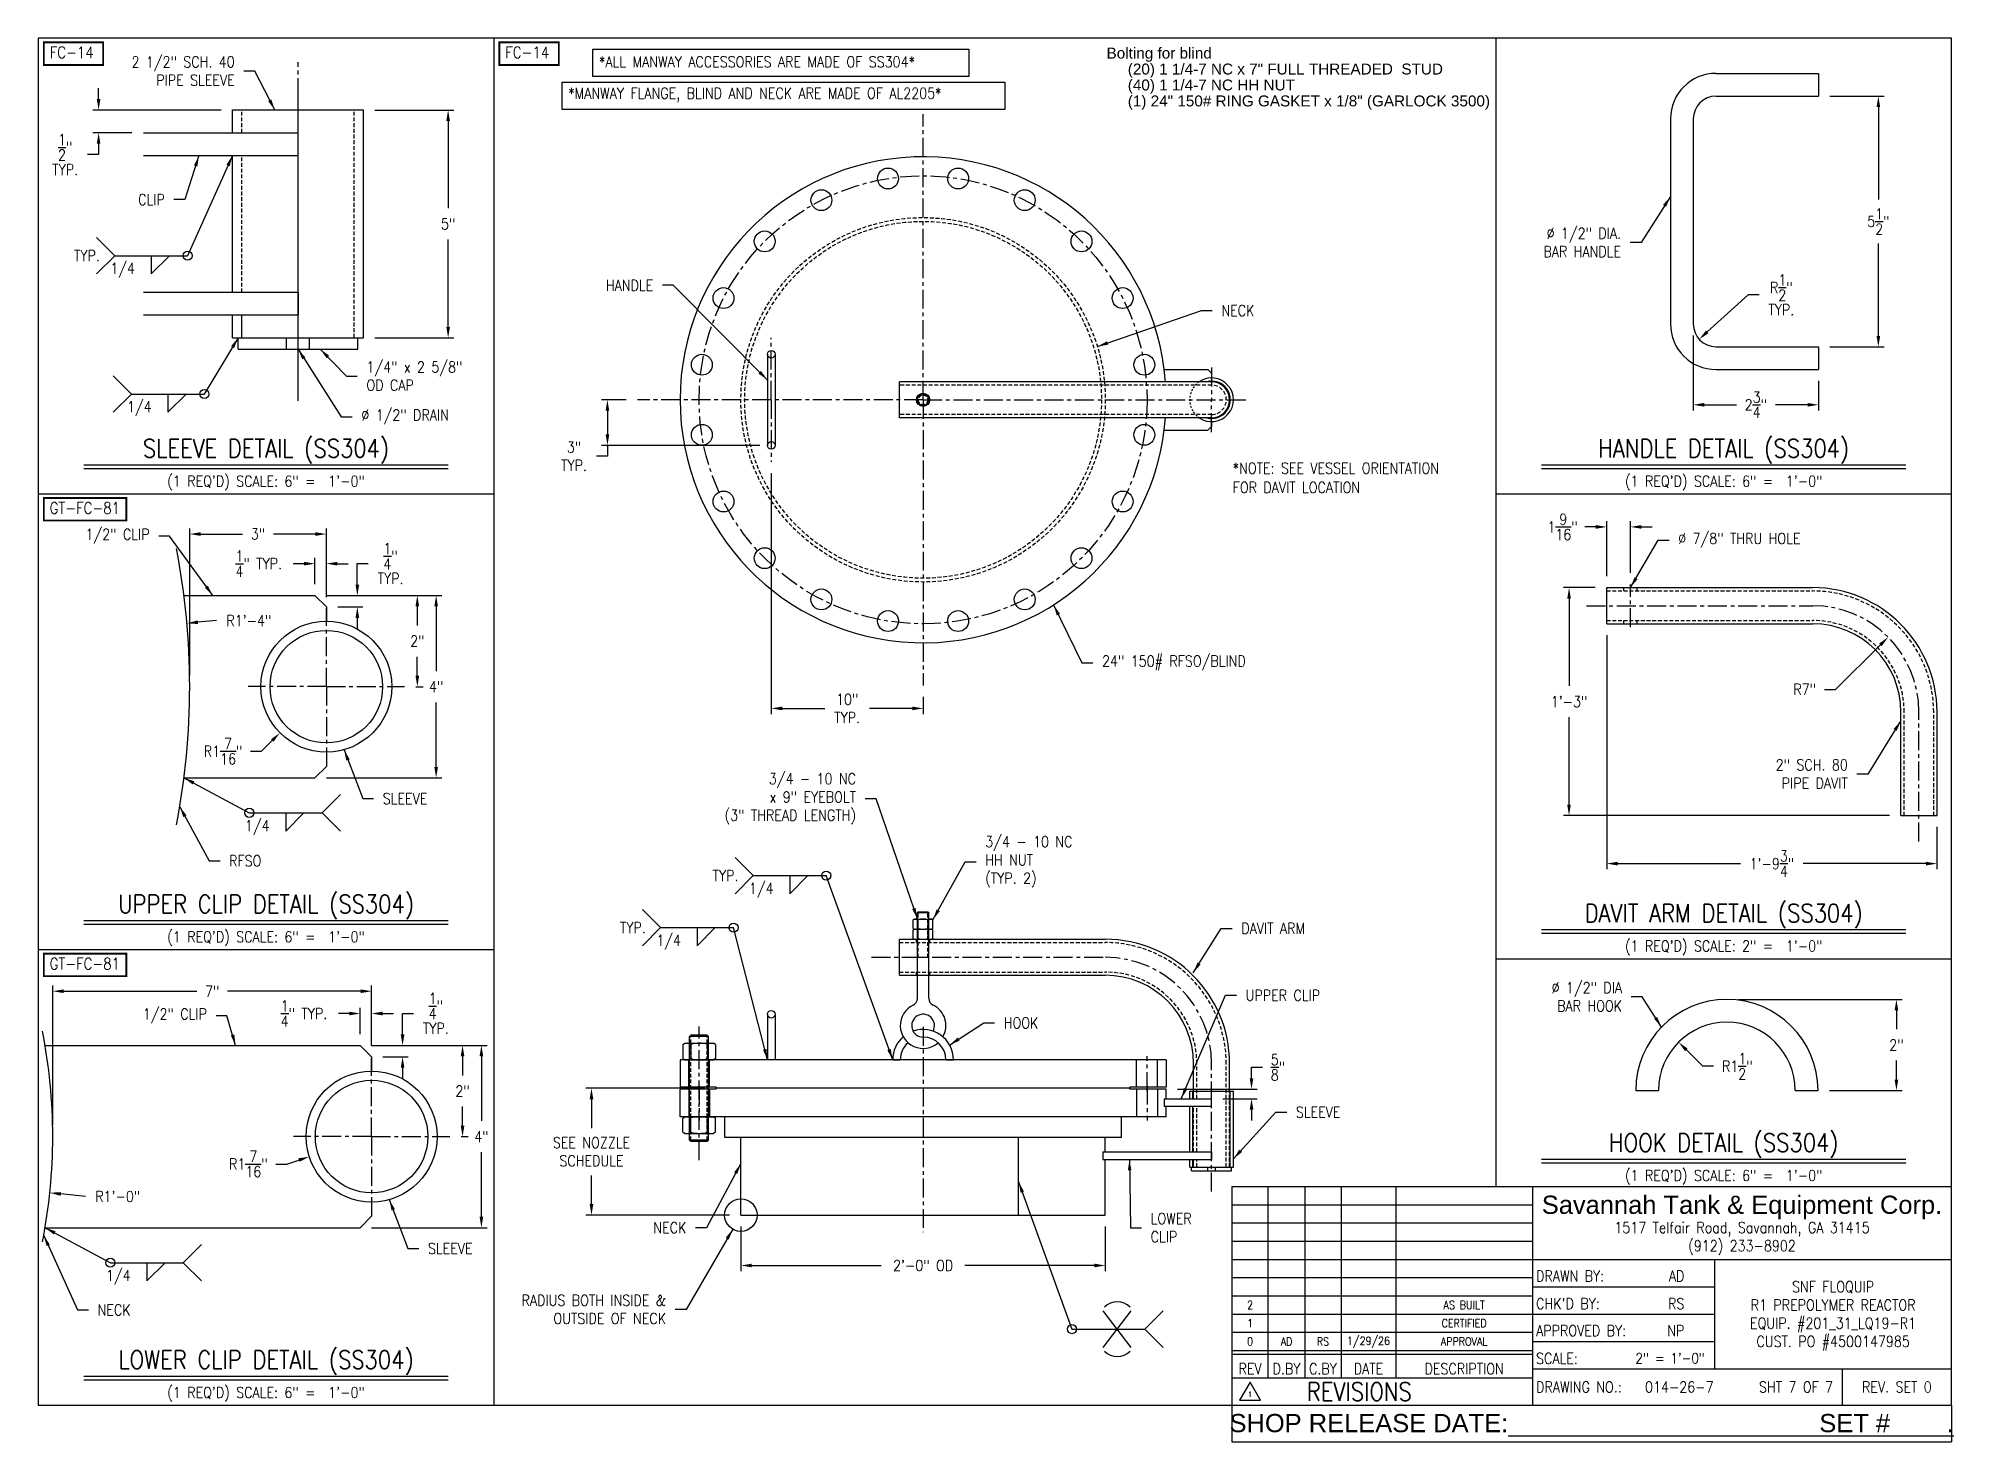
# Model space of a CAD drawing. Extents: x 9 to 135, y 7 to 99.
import ezdxf
from ezdxf.enums import TextEntityAlignment as Align

# ---------------------------------------------------------------- set-up
doc = ezdxf.new("R2010")
doc.units = 0
doc.header["$MEASUREMENT"] = 0
doc.header["$PDMODE"] = 33
doc.header["$PDSIZE"] = -0.5
for name, pattern in [('CENTER', [2, 1.25, -0.25, 0.25, -0.25]), ('HIDDEN', [0.375, 0.25, -0.125]), ('HIDDEN2', [0.1875, 0.125, -0.0625])]:
    doc.linetypes.add(name, pattern=pattern)
doc.layers.get('0').update_dxf_attribs({"linetype": 'CONTINUOUS'})
doc.layers.get('Defpoints').update_dxf_attribs({"linetype": 'CONTINUOUS'})
for name, color, linetype in [('11-4-8NC-HHBOLT', 32, 'CONTINUOUS'), ('11-4-8NC-HHNUT', 32, 'CONTINUOUS'), ('2 SCH 80', 2, 'CONTINUOUS'), ('212 SCH 40', 7, 'CONTINUOUS'), ('24-150-RFSO', 14, 'CONTINUOUS'), ('24T-150-RFSO', 14, 'CONTINUOUS'), ('3-4-10NC-HHBOLT', 32, 'CONTINUOUS'), ('3-4-10NC-HHNUT', 32, 'CONTINUOUS'), ('CAP', 1, 'CONTINUOUS'), ('CENTER', 6, 'CENTER'), ('CLIP', 3, 'CONTINUOUS'), ('DIM', 1, 'CONTINUOUS'), ('EYERING', 2, 'CONTINUOUS'), ('HANDLE', 2, 'CONTINUOUS'), ('NECK', 242, 'CONTINUOUS'), ('SHOP TAG', 11, 'CONTINUOUS'), ('TEXT', 4, 'CONTINUOUS')]:
    doc.layers.add(name, color=color, linetype=linetype)
doc.styles.add('ROMANS', font='ROMANS.shx', dxfattribs={"width": 0.85, "height": 0.72})
doc.styles.get("Standard").update_dxf_attribs({"font": 'sanss___.ttf'})
doc.dimstyles.get("Standard").update_dxf_attribs({"dimtxt": 0.18, "dimasz": 0.18, "dimexe": 0.18, "dimexo": 0.0625, "dimgap": 0.09, "dimtad": 0, "dimtih": 1, "dimtoh": 1, "dimdec": 4, "dimzin": 0, "dimdsep": 46, "dimtxsty": 'Standard', "dimcen": 0.09, "dimadec": 0, "dimazin": 0, "dimtfac": 1, "dimtdec": 4, "dimtofl": 0, "dimtmove": 0, "dimatfit": 3, "dimfxl": 1, "dimtolj": 1, "dimtzin": 0, "dimarcsym": 0})

msp = doc.modelspace()

# ---------------------------------------------------------------- texts
at = {"layer": 'DIM', "style": 'ROMANS', "width": 0.85}
for p in [(12.20108, 84.68699), (54.25763, 43.87455), (48.15553, 40.44762)]:
    msp.add_text('TYP.', height=0.72, dxfattribs=at).set_placement(p, align=Align.MIDDLE_CENTER)
for p in [(13.74388, 83.48699), (14.84547, 74.38011), (22.60603, 46.80469), (55.80042, 42.67455), (49.69832, 39.24762), (13.45672, 17.18275)]:
    msp.add_text('1/4', height=0.72, dxfattribs=at).set_placement(p)
for s, height, p in [('SLEEVE DETAIL (SS304)', 1.2, (24, 71.4)), ('HANDLE DETAIL (SS304)', 1.2, (120, 71.4)), ('(1 REQ\'D) SCALE: 6" =  1\'-0"', 0.72, (24, 69.48)), ('(1 REQ\'D) SCALE: 6" =  1\'-0"', 0.72, (120, 69.48)), ('UPPER CLIP DETAIL (SS304)', 1.2, (24, 41.4)), ('DAVIT ARM DETAIL (SS304)', 1.2, (120, 40.8)), ('(1 REQ\'D) SCALE: 6" =  1\'-0"', 0.72, (24, 39.48)), ('(1 REQ\'D) SCALE: 2" =  1\'-0"', 0.72, (120, 38.88)), ('HOOK DETAIL (SS304)', 1.2, (120, 25.68692)), ('(1 REQ\'D) SCALE: 6" =  1\'-0"', 0.72, (120, 23.76692)), ('LOWER CLIP DETAIL (SS304)', 1.2, (24, 11.4)), ('(1 REQ\'D) SCALE: 6" =  1\'-0"', 0.72, (24, 9.48))]:
    msp.add_text(s, height=height, dxfattribs=at).set_placement(p, align=Align.CENTER)
at = {"layer": 'DIM', "char_height": 0.72, "style": 'ROMANS'}
for s, insert, attachment_point in [('2 1/2" SCH. 40\\PPIPE SLEEVE', (21.9334, 96.84535), 6), ('\\A1;CLIP', (17.3324, 88.38308), 6), ('\\A1;%%C 1/2" DIA.\\PBAR HANDLE', (113.23596, 85.55834), 6), ('\\A1;HANDLE', (49.50015, 82.73625), 6), ('\\A1;NECK', (86.91535, 81.07595), 4), ('\\A1;1/4" x 2 5/8"\\POD CAP', (30.60957, 76.76117), 4), ('\\A1;%%C 1/2" DRAIN', (30.27117, 74.0765), 4), ('*NOTE: SEE VESSEL ORIENTATION', (87.65972, 70.69492), 4), ('FOR DAVIT LOCATION', (87.65972, 69.42726), 4), ('1/2" CLIP', (16.3298, 66.2219), 6), ('%%C 7/8" THRU HOLE', (116.99933, 65.94884), 4), ('\\A1;R1\'-4"', (22.86761, 60.66014), 5), ('\\A1;24" 150# RFSO/BLIND', (79.05432, 57.87774), 4), ('\\A1;3/4 - 10 NC\\Px 9" EYEBOLT\\P(3" THREAD LENGTH)', (62.85026, 48.92841), 6), ('\\A1;2" SCH. 80\\PPIPE DAVIT', (128.16728, 50.5583), 6), ('\\A1;SLEEVE', (31.685, 48.94142), 4), ('\\A1;3/4 - 10 NC\\PHH NUT\\P(TYP. 2)', (71.36179, 44.78318), 4), ('\\A1;RFSO', (21.56643, 44.84748), 4), ('\\A1;DAVIT ARM', (88.22532, 40.39753), 4), ('\\A1;%%C 1/2" DIA\\PBAR HOOK', (113.3035, 35.892), 6), ('\\A1;UPPER CLIP', (88.51316, 35.99016), 4), ('1/2" CLIP', (20.10518, 34.64208), 6), ('\\A1;HOOK', (72.58195, 34.17254), 4), ('\\A1;SLEEVE', (91.8154, 28.2948), 4), ('\\A1;R1\'-0"', (14.23124, 22.74404), 5), ('LOWER\\PCLIP', (82.25797, 20.69003), 4), ('\\A1;NECK', (51.68397, 20.68974), 6), ('\\A1;SLEEVE', (34.66273, 19.31947), 4), ('NECK', (12.90325, 15.27513), 4), ('RADIUS BOTH INSIDE &\\POUTSIDE OF NECK', (50.3463, 15.30985), 6)]:
    msp.add_mtext(s, dxfattribs=dict(at, insert=insert, attachment_point=attachment_point))
at = {"layer": 'SHOP TAG'}
msp.add_text('SHOP RELEASE DATE:%%U                                            SET #        .', height=1.2, dxfattribs=at).set_placement((111.29611, 7.82612), align=Align.MIDDLE_CENTER)
at = {"layer": 'TEXT'}
for s, p in [('Bolting for blind', (79.35237, 98.02697)), ('     (20) 1 1/4-7 NC x 7" FULL THREADED  STUD', (79.35237, 96.97697)), ('     (40) 1 1/4-7 NC HH NUT', (79.35237, 95.92697)), ('     (1) 24" 150# RING GASKET x 1/8" (GARLOCK 3500)', (79.35237, 94.87697))]:
    msp.add_text(s, height=0.72, dxfattribs=at).set_placement(p, align=Align.MIDDLE_LEFT)
msp.add_text('Savannah Tank & Equipment Corp.', height=1.2, dxfattribs=at).set_placement((121.2, 22.2), align=Align.MIDDLE_CENTER)
msp.add_text('Savannah Tank & Equipment Corp.', height=1.2, dxfattribs=at).set_placement((121.2, 22.2), align=Align.MIDDLE_CENTER)
at = {"layer": 'TEXT', "style": 'ROMANS', "width": 0.85}
for s, height, p in [('1517 Telfair Road, Savannah, GA 31415', 0.72, (121.2, 20.7)), ('1517 Telfair Road, Savannah, GA 31415', 0.72, (121.2, 20.7)), ('(912) 233-8902', 0.72, (121.2, 19.5)), ('(912) 233-8902', 0.72, (121.2, 19.5)), ('SNF FLOQUIP', 0.72, (127.2, 16.8)), ('R1 PREPOLYMER REACTOR', 0.72, (127.2, 15.6)), ('EQUIP. #201_31_LQ19-R1', 0.72, (127.2, 14.4)), ('CUST. PO #4500147985', 0.72, (127.2, 13.2)), ('REVISIONS', 1.2, (96.00436, 9.9)), ('REVISIONS', 1.2, (96.00436, 9.9)), ('REV. SET 0', 0.72, (131.4, 10.2)), ('1', 0.36, (88.80436, 9.72519)), ('1', 0.36, (88.80436, 9.72519))]:
    msp.add_text(s, height=height, dxfattribs=at).set_placement(p, align=Align.MIDDLE_CENTER)
for s, p in [('DRAWN BY:', (107.64, 17.51204)), ('DRAWN BY:', (107.64, 17.51204)), ("CHK'D BY:", (107.64, 15.68988)), ("CHK'D BY:", (107.64, 15.68988)), ('APPROVED BY:', (107.64, 13.91204)), ('APPROVED BY:', (107.64, 13.91204)), ('SCALE:', (107.64, 12.07993)), ('SCALE:', (107.64, 12.07993)), ('SCALE:', (107.64, 12.07966)), ('DRAWING NO.:', (107.64, 10.2)), ('DRAWING NO.:', (107.64, 10.2)), ('014-26-7', (114.81426, 10.2))]:
    msp.add_text(s, height=0.72, dxfattribs=at).set_placement(p, align=Align.MIDDLE_LEFT)
for s, height, p in [('AD', 0.72, (117.40898, 17.51204)), ('RS', 0.72, (117.40898, 15.68988)), ('NP', 0.72, (117.40898, 13.91204)), ('2" = 1\'-0"', 0.673837, (118.75002, 12.095)), ('SHT 7 OF 7', 0.72, (127.19926, 10.2))]:
    msp.add_text(s, height=height, dxfattribs=at).set_placement(p, align=Align.MIDDLE_RIGHT)
for s, height, p in [('2', 0.54, (88.80436, 15.6)), ('AS BUILT', 0.54, (102.90218, 15.6)), ('1', 0.54, (88.80436, 14.4)), ('CERTIFIED', 0.54, (102.90218, 14.4)), ('0', 0.54, (88.80436, 13.2)), ('AD', 0.54, (91.20436, 13.2)), ('RS', 0.54, (93.60436, 13.2)), ('1/29/26', 0.54, (96.60436, 13.2)), ('APPROVAL', 0.54, (102.90218, 13.2)), ('REV', 0.72, (88.80436, 11.4)), ('REV', 0.72, (88.80436, 11.4)), ('D.BY', 0.72, (91.20436, 11.4)), ('D.BY', 0.72, (91.20436, 11.4)), ('C.BY', 0.72, (93.60436, 11.4)), ('C.BY', 0.72, (93.60436, 11.4)), ('DATE', 0.72, (96.60436, 11.4)), ('DATE', 0.72, (96.60436, 11.4)), ('DESCRIPTION', 0.72, (102.90218, 11.4)), ('DESCRIPTION', 0.72, (102.90218, 11.4))]:
    msp.add_text(s, height=height, dxfattribs=at).set_placement(p, align=Align.MIDDLE)
at = {"layer": 'TEXT', "char_height": 0.756767, "width": 14.6601839, "attachment_point": 1, "style": 'ROMANS'}
for s, insert in [('FC-14', (9.75002, 98.4486)), ('FC-14', (39.75002, 98.4486)), ('GT-FC-81', (9.75002, 68.4486)), ('GT-FC-81', (9.75002, 38.4486))]:
    msp.add_mtext(s, dxfattribs=dict(at, insert=insert))
at = {"layer": 'TEXT', "char_height": 0.72, "attachment_point": 4, "style": 'ROMANS'}
for s, insert in [('*ALL MANWAY ACCESSORIES ARE MADE OF SS304*', (45.9311, 97.45111)), ('*MANWAY FLANGE, BLIND AND NECK ARE MADE OF AL2205*', (43.90538, 95.27446))]:
    msp.add_mtext(s, dxfattribs=dict(at, insert=insert))

# ---------------------------------------------------------------- blocks, each defined once
blk = doc.blocks.new('*D4')
at = {"layer": 'Defpoints', "color": 0, "transparency": 16777216}
for p in [(126.24, 95.19), (126.24, 78.69), (130.18, 78.69)]:
    blk.add_point(p, dxfattribs=at)
at = {"layer": 'DIM', "color": 0, "lineweight": -2, "transparency": 16777216}
for p, q in [((126.99, 95.19), (130.56, 95.19)), ((130.18, 94.47), (130.18, 88.38)), ((130.18, 79.41), (130.18, 85.5)), ((126.99, 78.69), (130.56, 78.69))]:
    blk.add_line(p, q, dxfattribs=at)
at = {"layer": 'DIM', "color": 0, "transparency": 16777216}
for points in [[(130.06, 94.47), (130.3, 94.47), (130.18, 95.19)], [(130.06, 79.41), (130.3, 79.41), (130.18, 78.69)]]:
    blk.add_solid(points, dxfattribs=at)
at = {"layer": 'DIM', "color": 0, "transparency": 16777216, "insert": (130.18, 86.94), "char_height": 0.72, "attachment_point": 5, "style": 'ROMANS'}
blk.add_mtext('\\A1;5{\\H1.000000x;\\S1/2;}"', dxfattribs=at)
blk = doc.blocks.new('*D5')
at = {"layer": 'Defpoints', "color": 0, "transparency": 16777216}
for p in [(117.99, 80.19), (126.24, 77.19), (126.24, 74.87)]:
    blk.add_point(p, dxfattribs=at)
at = {"layer": 'DIM', "color": 0, "lineweight": -2, "transparency": 16777216}
for p, q in [((117.99, 79.44), (117.99, 74.49)), ((126.24, 76.44), (126.24, 74.49)), ((118.71, 74.87), (120.83, 74.87)), ((125.52, 74.87), (123.4, 74.87))]:
    blk.add_line(p, q, dxfattribs=at)
at = {"layer": 'DIM', "color": 0, "transparency": 16777216}
for points in [[(118.71, 74.99), (118.71, 74.75), (117.99, 74.87)], [(125.52, 74.99), (125.52, 74.75), (126.24, 74.87)]]:
    blk.add_solid(points, dxfattribs=at)
at = {"layer": 'DIM', "color": 0, "transparency": 16777216, "insert": (122.11, 74.87), "char_height": 0.72, "attachment_point": 5, "style": 'ROMANS'}
blk.add_mtext('\\A1;2{\\H1.000000x;\\S3/4;}"', dxfattribs=at)
blk = doc.blocks.new('*D6')
at = {"layer": 'Defpoints', "color": 0, "transparency": 16777216}
for p in [(119.49, 80.19), (118.38, 79.18)]:
    blk.add_point(p, dxfattribs=at)
at = {"layer": 'DIM', "color": 0, "lineweight": -2, "transparency": 16777216}
for p, q in [((121.6, 82.11), (118.91, 79.67)), ((122.32, 82.11), (121.6, 82.11))]:
    blk.add_line(p, q, dxfattribs=at)
at = {"layer": 'DIM', "color": 0, "transparency": 16777216}
blk.add_solid([(118.83, 79.76), (118.99, 79.58), (118.38, 79.18)], dxfattribs=at)
at = {"layer": 'DIM', "color": 0, "transparency": 16777216, "insert": (123.79, 82.11), "char_height": 0.72, "attachment_point": 5, "style": 'ROMANS'}
blk.add_mtext('\\A1;R{\\H1.000000x;\\S1/2;}"\\PTYP.', dxfattribs=at)
blk = doc.blocks.new('*D7')
at = {"layer": 'Defpoints', "color": 0, "transparency": 16777216}
for p in [(57.27, 71.12), (67.27, 56.39), (57.27, 54.88)]:
    blk.add_point(p, dxfattribs=at)
at = {"layer": 'DIM', "color": 0, "lineweight": -2, "transparency": 16777216}
for p, q in [((57.27, 70.37), (57.27, 54.5)), ((67.27, 55.64), (67.27, 54.5)), ((57.99, 54.88), (60.79, 54.88)), ((66.55, 54.88), (63.74, 54.88))]:
    blk.add_line(p, q, dxfattribs=at)
at = {"layer": 'DIM', "color": 0, "transparency": 16777216}
for points in [[(57.99, 55), (57.99, 54.76), (57.27, 54.88)], [(66.55, 55), (66.55, 54.76), (67.27, 54.88)]]:
    blk.add_solid(points, dxfattribs=at)
at = {"layer": 'DIM', "color": 0, "transparency": 16777216, "insert": (62.27, 54.88), "char_height": 0.72, "attachment_point": 5, "style": 'ROMANS'}
blk.add_mtext('\\A1;10"\\PTYP.', dxfattribs=at)
blk = doc.blocks.new('*D8')
at = {"layer": 'Defpoints', "color": 0, "transparency": 16777216}
for p in [(48.46, 75.2), (46.48, 72.2), (57.27, 72.2)]:
    blk.add_point(p, dxfattribs=at)
at = {"layer": 'DIM', "color": 0, "lineweight": -2, "transparency": 16777216}
for p, q in [((47.71, 75.2), (46.1, 75.2)), ((46.48, 74.48), (46.48, 72.92)), ((56.52, 72.2), (46.1, 72.2)), ((46.48, 72.2), (46.48, 71.48)), ((46.48, 71.48), (45.76, 71.48))]:
    blk.add_line(p, q, dxfattribs=at)
at = {"layer": 'DIM', "color": 0, "transparency": 16777216}
for points in [[(46.36, 74.48), (46.6, 74.48), (46.48, 75.2)], [(46.36, 72.92), (46.6, 72.92), (46.48, 72.2)]]:
    blk.add_solid(points, dxfattribs=at)
at = {"layer": 'DIM', "color": 0, "transparency": 16777216, "insert": (44.28, 71.48), "char_height": 0.72, "attachment_point": 5, "style": 'ROMANS'}
blk.add_mtext('\\A1;3"\\PTYP.', dxfattribs=at)
blk = doc.blocks.new('*D9')
at = {"layer": 'Defpoints', "color": 0, "transparency": 16777216}
for p in [(53.64, 29.87), (45.43, 21.52), (55.27, 21.52)]:
    blk.add_point(p, dxfattribs=at)
at = {"layer": 'DIM', "color": 0, "lineweight": -2, "transparency": 16777216}
for p, q in [((52.89, 29.87), (45.05, 29.87)), ((45.43, 29.15), (45.43, 27.25)), ((45.43, 22.24), (45.43, 24.13)), ((54.52, 21.52), (45.05, 21.52))]:
    blk.add_line(p, q, dxfattribs=at)
at = {"layer": 'DIM', "color": 0, "transparency": 16777216}
for points in [[(45.31, 29.15), (45.55, 29.15), (45.43, 29.87)], [(45.31, 22.24), (45.55, 22.24), (45.43, 21.52)]]:
    blk.add_solid(points, dxfattribs=at)
at = {"layer": 'DIM', "color": 0, "transparency": 16777216, "insert": (45.43, 25.69), "char_height": 0.72, "attachment_point": 5, "style": 'ROMANS'}
blk.add_mtext('\\A1;SEE NOZZLE\\PSCHEDULE', dxfattribs=at)
blk = doc.blocks.new('*D10')
at = {"layer": 'Defpoints', "color": 0, "transparency": 16777216}
for p in [(55.27, 21.52), (79.27, 21.52), (79.27, 18.2)]:
    blk.add_point(p, dxfattribs=at)
at = {"layer": 'DIM', "color": 0, "lineweight": -2, "transparency": 16777216}
for p, q in [((55.27, 20.77), (55.27, 17.83)), ((79.27, 20.77), (79.27, 17.83)), ((55.99, 18.2), (64.51, 18.2)), ((78.55, 18.2), (70.02, 18.2))]:
    blk.add_line(p, q, dxfattribs=at)
at = {"layer": 'DIM', "color": 0, "transparency": 16777216}
for points in [[(55.99, 18.32), (55.99, 18.08), (55.27, 18.2)], [(78.55, 18.32), (78.55, 18.08), (79.27, 18.2)]]:
    blk.add_solid(points, dxfattribs=at)
at = {"layer": 'DIM', "color": 0, "transparency": 16777216, "insert": (67.27, 18.2), "char_height": 0.72, "attachment_point": 5, "style": 'ROMANS'}
blk.add_mtext('\\A1;2\'-0" OD', dxfattribs=at)
blk = doc.blocks.new('*D11')
at = {"layer": 'Defpoints', "color": 0, "transparency": 16777216}
for p in [(83.27, 29.81), (86.27, 29.18), (88.9, 29.81)]:
    blk.add_point(p, dxfattribs=at)
at = {"layer": 'DIM', "color": 0, "lineweight": -2, "transparency": 16777216}
for p, q in [((88.9, 30.53), (88.9, 31.25)), ((88.9, 31.25), (89.62, 31.25)), ((84.02, 29.81), (89.27, 29.81)), ((87.02, 29.18), (89.27, 29.18)), ((88.9, 28.46), (88.9, 27.74))]:
    blk.add_line(p, q, dxfattribs=at)
at = {"layer": 'DIM', "color": 0, "transparency": 16777216}
for points in [[(88.78, 30.53), (89.02, 30.53), (88.9, 29.81)], [(88.78, 28.46), (89.02, 28.46), (88.9, 29.18)]]:
    blk.add_solid(points, dxfattribs=at)
at = {"layer": 'DIM', "color": 0, "transparency": 16777216, "insert": (90.64, 31.25), "char_height": 0.72, "attachment_point": 5, "style": 'ROMANS'}
blk.add_mtext('\\A1;{\\H1x;\\S5/8;}"', dxfattribs=at)
blk = doc.blocks.new('*D12')
at = {"layer": 'Defpoints', "color": 0, "transparency": 16777216}
for p in [(30.2, 32.69), (36.94, 32.69), (36.09, 26.69)]:
    blk.add_point(p, dxfattribs=at)
at = {"layer": 'DIM', "color": 0, "lineweight": -2, "transparency": 16777216}
for p, q in [((30.95, 32.69), (37.32, 32.69)), ((36.94, 31.97), (36.94, 30.72)), ((36.94, 27.41), (36.94, 28.66)), ((36.84, 26.69), (37.32, 26.69))]:
    blk.add_line(p, q, dxfattribs=at)
at = {"layer": 'DIM', "color": 0, "transparency": 16777216}
for points in [[(36.82, 31.97), (37.06, 31.97), (36.94, 32.69)], [(36.82, 27.41), (37.06, 27.41), (36.94, 26.69)]]:
    blk.add_solid(points, dxfattribs=at)
at = {"layer": 'DIM', "color": 0, "transparency": 16777216, "insert": (36.94, 29.69), "char_height": 0.72, "attachment_point": 5, "style": 'ROMANS'}
blk.add_mtext('\\A1;2"', dxfattribs=at)
blk = doc.blocks.new('*D13')
at = {"layer": 'Defpoints', "color": 0, "transparency": 16777216}
for p in [(30.2, 32.69), (30.2, 20.69), (38.18, 20.69)]:
    blk.add_point(p, dxfattribs=at)
at = {"layer": 'DIM', "color": 0, "lineweight": -2, "transparency": 16777216}
for p, q in [((30.95, 32.69), (38.55, 32.69)), ((38.18, 31.97), (38.18, 27.72)), ((38.18, 21.41), (38.18, 25.66)), ((30.95, 20.69), (38.55, 20.69))]:
    blk.add_line(p, q, dxfattribs=at)
at = {"layer": 'DIM', "color": 0, "transparency": 16777216}
for points in [[(38.06, 31.97), (38.3, 31.97), (38.18, 32.69)], [(38.06, 21.41), (38.3, 21.41), (38.18, 20.69)]]:
    blk.add_solid(points, dxfattribs=at)
at = {"layer": 'DIM', "color": 0, "transparency": 16777216, "insert": (38.18, 26.69), "char_height": 0.72, "attachment_point": 5, "style": 'ROMANS'}
blk.add_mtext('\\A1;4"', dxfattribs=at)
blk = doc.blocks.new('*D14')
at = {"layer": 'Defpoints', "color": 0, "transparency": 16777216}
for p in [(30.2, 32.69), (30.95, 31.94), (32.99, 32.69)]:
    blk.add_point(p, dxfattribs=at)
at = {"layer": 'DIM', "color": 0, "lineweight": -2, "transparency": 16777216}
for p, q in [((32.99, 33.41), (32.99, 34.8)), ((32.99, 34.8), (33.71, 34.8)), ((30.95, 32.69), (33.36, 32.69)), ((31.7, 31.94), (33.36, 31.94)), ((32.99, 31.22), (32.99, 30.5))]:
    blk.add_line(p, q, dxfattribs=at)
at = {"layer": 'DIM', "color": 0, "transparency": 16777216}
for points in [[(32.87, 33.41), (33.11, 33.41), (32.99, 32.69)], [(32.87, 31.22), (33.11, 31.22), (32.99, 31.94)]]:
    blk.add_solid(points, dxfattribs=at)
at = {"layer": 'DIM', "color": 0, "transparency": 16777216, "insert": (35.18, 34.8), "char_height": 0.72, "attachment_point": 5, "style": 'ROMANS'}
blk.add_mtext('\\A1;{\\H1.000000x;\\S1/4;}"\\PTYP.', dxfattribs=at)
blk = doc.blocks.new('*D15')
at = {"layer": 'Defpoints', "color": 0, "transparency": 16777216}
for p in [(30.2, 34.79), (30.2, 32.69), (30.95, 31.94)]:
    blk.add_point(p, dxfattribs=at)
at = {"layer": 'DIM', "color": 0, "lineweight": -2, "transparency": 16777216}
for p, q in [((29.48, 34.79), (28.76, 34.79)), ((30.2, 33.44), (30.2, 35.17)), ((30.95, 32.69), (30.95, 35.17)), ((31.67, 34.79), (32.39, 34.79))]:
    blk.add_line(p, q, dxfattribs=at)
at = {"layer": 'DIM', "color": 0, "transparency": 16777216}
for points in [[(29.48, 34.91), (29.48, 34.67), (30.2, 34.79)], [(31.67, 34.91), (31.67, 34.67), (30.95, 34.79)]]:
    blk.add_solid(points, dxfattribs=at)
at = {"layer": 'DIM', "color": 0, "transparency": 16777216, "insert": (26.5, 34.79), "char_height": 0.72, "attachment_point": 5, "style": 'ROMANS'}
blk.add_mtext('\\A1;{\\H1.000000x;\\S1/4;}" TYP.', dxfattribs=at)
blk = doc.blocks.new('*D16')
at = {"layer": 'Defpoints', "color": 0, "transparency": 16777216}
for p in [(30.95, 26.69), (26.84, 25.36)]:
    blk.add_point(p, dxfattribs=at)
at = {"layer": 'DIM', "color": 0, "lineweight": -2, "transparency": 16777216}
for p, q in [((24.64, 24.88), (25.36, 24.88)), ((25.36, 24.88), (26.16, 25.14))]:
    blk.add_line(p, q, dxfattribs=at)
at = {"layer": 'DIM', "color": 0, "transparency": 16777216}
blk.add_solid([(26.12, 25.26), (26.2, 25.03), (26.84, 25.36)], dxfattribs=at)
at = {"layer": 'DIM', "color": 0, "transparency": 16777216, "insert": (22.83, 24.88), "char_height": 0.72, "attachment_point": 5, "style": 'ROMANS'}
blk.add_mtext('\\A1;R1{\\H1.000000x;\\S7/16;}"', dxfattribs=at)
blk = doc.blocks.new('*D17')
at = {"layer": 'Defpoints', "color": 0, "transparency": 16777216}
for p in [(27.97, 56.31), (24.91, 53.27)]:
    blk.add_point(p, dxfattribs=at)
at = {"layer": 'DIM', "color": 0, "lineweight": -2, "transparency": 16777216}
for p, q in [((22.98, 52.06), (23.7, 52.06)), ((23.7, 52.06), (24.4, 52.76))]:
    blk.add_line(p, q, dxfattribs=at)
at = {"layer": 'DIM', "color": 0, "transparency": 16777216}
blk.add_solid([(24.32, 52.85), (24.49, 52.68), (24.91, 53.27)], dxfattribs=at)
at = {"layer": 'DIM', "color": 0, "transparency": 16777216, "insert": (21.17, 52.06), "char_height": 0.72, "attachment_point": 5, "style": 'ROMANS'}
blk.add_mtext('\\A1;R1{\\H1.000000x;\\S7/16;}"', dxfattribs=at)
blk = doc.blocks.new('*D18')
at = {"layer": 'Defpoints', "color": 0, "transparency": 16777216}
for p in [(18.97, 66.36), (27.97, 61.45), (18.97, 56.31)]:
    blk.add_point(p, dxfattribs=at)
at = {"layer": 'DIM', "color": 0, "lineweight": -2, "transparency": 16777216}
for p, q in [((18.97, 57.06), (18.97, 66.73)), ((19.69, 66.36), (22.45, 66.36)), ((27.25, 66.36), (24.49, 66.36)), ((27.97, 62.2), (27.97, 66.73))]:
    blk.add_line(p, q, dxfattribs=at)
at = {"layer": 'DIM', "color": 0, "transparency": 16777216}
for points in [[(19.69, 66.48), (19.69, 66.24), (18.97, 66.36)], [(27.25, 66.48), (27.25, 66.24), (27.97, 66.36)]]:
    blk.add_solid(points, dxfattribs=at)
at = {"layer": 'DIM', "color": 0, "transparency": 16777216, "insert": (23.47, 66.36), "char_height": 0.72, "attachment_point": 5, "style": 'ROMANS'}
blk.add_mtext('\\A1;3"', dxfattribs=at)
blk = doc.blocks.new('*D19')
at = {"layer": 'Defpoints', "color": 0, "transparency": 16777216}
for p in [(27.22, 64.41), (27.22, 62.31), (27.97, 61.56)]:
    blk.add_point(p, dxfattribs=at)
at = {"layer": 'DIM', "color": 0, "lineweight": -2, "transparency": 16777216}
for p, q in [((26.5, 64.41), (25.78, 64.41)), ((27.22, 63.06), (27.22, 64.79)), ((27.97, 62.31), (27.97, 64.79)), ((28.69, 64.41), (29.41, 64.41))]:
    blk.add_line(p, q, dxfattribs=at)
at = {"layer": 'DIM', "color": 0, "transparency": 16777216}
for points in [[(26.5, 64.53), (26.5, 64.29), (27.22, 64.41)], [(28.69, 64.53), (28.69, 64.29), (27.97, 64.41)]]:
    blk.add_solid(points, dxfattribs=at)
at = {"layer": 'DIM', "color": 0, "transparency": 16777216, "insert": (23.52, 64.41), "char_height": 0.72, "attachment_point": 5, "style": 'ROMANS'}
blk.add_mtext('\\A1;{\\H1.000000x;\\S1/4;}" TYP.', dxfattribs=at)
blk = doc.blocks.new('*D20')
at = {"layer": 'Defpoints', "color": 0, "transparency": 16777216}
for p in [(27.22, 62.31), (30.01, 62.31), (27.97, 61.56)]:
    blk.add_point(p, dxfattribs=at)
at = {"layer": 'DIM', "color": 0, "lineweight": -2, "transparency": 16777216}
for p, q in [((30.01, 63.03), (30.01, 64.42)), ((30.01, 64.42), (30.73, 64.42)), ((27.97, 62.31), (30.38, 62.31)), ((28.72, 61.56), (30.38, 61.56)), ((30.01, 60.84), (30.01, 60.12))]:
    blk.add_line(p, q, dxfattribs=at)
at = {"layer": 'DIM', "color": 0, "transparency": 16777216}
for points in [[(29.89, 63.03), (30.13, 63.03), (30.01, 62.31)], [(29.89, 60.84), (30.13, 60.84), (30.01, 61.56)]]:
    blk.add_solid(points, dxfattribs=at)
at = {"layer": 'DIM', "color": 0, "transparency": 16777216, "insert": (32.2, 64.42), "char_height": 0.72, "attachment_point": 5, "style": 'ROMANS'}
blk.add_mtext('\\A1;{\\H1.000000x;\\S1/4;}"\\PTYP.', dxfattribs=at)
blk = doc.blocks.new('*D21')
at = {"layer": 'Defpoints', "color": 0, "transparency": 16777216}
for p in [(27.22, 62.31), (33.96, 62.31), (33.11, 56.31)]:
    blk.add_point(p, dxfattribs=at)
at = {"layer": 'DIM', "color": 0, "lineweight": -2, "transparency": 16777216}
for p, q in [((27.97, 62.31), (34.34, 62.31)), ((33.96, 61.59), (33.96, 60.34)), ((33.96, 57.03), (33.96, 58.28)), ((33.86, 56.31), (34.34, 56.31))]:
    blk.add_line(p, q, dxfattribs=at)
at = {"layer": 'DIM', "color": 0, "transparency": 16777216}
for points in [[(33.84, 61.59), (34.08, 61.59), (33.96, 62.31)], [(33.84, 57.03), (34.08, 57.03), (33.96, 56.31)]]:
    blk.add_solid(points, dxfattribs=at)
at = {"layer": 'DIM', "color": 0, "transparency": 16777216, "insert": (33.96, 59.31), "char_height": 0.72, "attachment_point": 5, "style": 'ROMANS'}
blk.add_mtext('\\A1;2"', dxfattribs=at)
blk = doc.blocks.new('*D22')
at = {"layer": 'Defpoints', "color": 0, "transparency": 16777216}
for p in [(27.22, 62.31), (27.22, 50.31), (35.2, 50.31)]:
    blk.add_point(p, dxfattribs=at)
at = {"layer": 'DIM', "color": 0, "lineweight": -2, "transparency": 16777216}
for p, q in [((27.97, 62.31), (35.58, 62.31)), ((35.2, 61.59), (35.2, 57.34)), ((35.2, 51.03), (35.2, 55.28)), ((27.97, 50.31), (35.58, 50.31))]:
    blk.add_line(p, q, dxfattribs=at)
at = {"layer": 'DIM', "color": 0, "transparency": 16777216}
for points in [[(35.08, 61.59), (35.32, 61.59), (35.2, 62.31)], [(35.08, 51.03), (35.32, 51.03), (35.2, 50.31)]]:
    blk.add_solid(points, dxfattribs=at)
at = {"layer": 'DIM', "color": 0, "transparency": 16777216, "insert": (35.2, 56.31), "char_height": 0.72, "attachment_point": 5, "style": 'ROMANS'}
blk.add_mtext('\\A1;4"', dxfattribs=at)
blk = doc.blocks.new('*D23')
at = {"layer": 'Defpoints', "color": 0, "transparency": 16777216}
for p in [(21.79, 94.28), (12.97, 92.78), (15.92, 92.78)]:
    blk.add_point(p, dxfattribs=at)
at = {"layer": 'DIM', "color": 0, "lineweight": -2, "transparency": 16777216}
for p, q in [((12.97, 95), (12.97, 95.72)), ((21.04, 94.28), (12.59, 94.28)), ((15.17, 92.78), (12.59, 92.78)), ((12.97, 91.34), (12.25, 91.34)), ((12.97, 92.06), (12.97, 91.34))]:
    blk.add_line(p, q, dxfattribs=at)
at = {"layer": 'DIM', "color": 0, "transparency": 16777216}
for points in [[(12.85, 95), (13.09, 95), (12.97, 94.28)], [(12.85, 92.06), (13.09, 92.06), (12.97, 92.78)]]:
    blk.add_solid(points, dxfattribs=at)
at = {"layer": 'DIM', "color": 0, "transparency": 16777216, "insert": (10.77, 91.34), "char_height": 0.72, "attachment_point": 5, "style": 'ROMANS'}
blk.add_mtext('\\A1;{\\H1.000000x;\\S1/2;}"\\PTYP.', dxfattribs=at)
blk = doc.blocks.new('*D24')
at = {"layer": 'Defpoints', "color": 0, "transparency": 16777216}
for p in [(30.42, 94.28), (30.42, 79.28), (35.99, 79.28)]:
    blk.add_point(p, dxfattribs=at)
at = {"layer": 'DIM', "color": 0, "lineweight": -2, "transparency": 16777216}
for p, q in [((31.17, 94.28), (36.37, 94.28)), ((35.99, 93.56), (35.99, 87.81)), ((35.99, 80), (35.99, 85.76)), ((31.17, 79.28), (36.37, 79.28))]:
    blk.add_line(p, q, dxfattribs=at)
at = {"layer": 'DIM', "color": 0, "transparency": 16777216}
for points in [[(35.87, 93.56), (36.11, 93.56), (35.99, 94.28)], [(35.87, 80), (36.11, 80), (35.99, 79.28)]]:
    blk.add_solid(points, dxfattribs=at)
at = {"layer": 'DIM', "color": 0, "transparency": 16777216, "insert": (35.99, 86.78), "char_height": 0.72, "attachment_point": 5, "style": 'ROMANS'}
blk.add_mtext('\\A1;5"', dxfattribs=at)
blk = doc.blocks.new('*D25')
at = {"layer": 'Defpoints', "color": 0, "transparency": 16777216}
for p in [(130.83, 59.57), (125.85, 54.64)]:
    blk.add_point(p, dxfattribs=at)
at = {"layer": 'DIM', "color": 0, "lineweight": -2, "transparency": 16777216}
for p, q in [((127.36, 56.13), (130.32, 59.06)), ((126.64, 56.13), (127.36, 56.13))]:
    blk.add_line(p, q, dxfattribs=at)
at = {"layer": 'DIM', "color": 0, "transparency": 16777216}
blk.add_solid([(130.23, 59.15), (130.4, 58.98), (130.83, 59.57)], dxfattribs=at)
at = {"layer": 'DIM', "color": 0, "transparency": 16777216, "insert": (125.33, 56.13), "char_height": 0.72, "attachment_point": 5, "style": 'ROMANS'}
blk.add_mtext('\\A1;R7"', dxfattribs=at)
blk = doc.blocks.new('*D26')
at = {"layer": 'Defpoints', "color": 0, "transparency": 16777216}
for p in [(117.03, 32.9), (120.21, 29.72)]:
    blk.add_point(p, dxfattribs=at)
at = {"layer": 'DIM', "color": 0, "lineweight": -2, "transparency": 16777216}
for p, q in [((118.61, 31.32), (117.54, 32.39)), ((119.33, 31.32), (118.61, 31.32))]:
    blk.add_line(p, q, dxfattribs=at)
at = {"layer": 'DIM', "color": 0, "transparency": 16777216}
blk.add_solid([(117.62, 32.48), (117.45, 32.31), (117.03, 32.9)], dxfattribs=at)
at = {"layer": 'DIM', "color": 0, "transparency": 16777216, "insert": (120.89, 31.32), "char_height": 0.72, "attachment_point": 5, "style": 'ROMANS'}
blk.add_mtext('\\A1;R1{\\H1.000000x;\\S1/2;}"', dxfattribs=at)
blk = doc.blocks.new('*D27')
at = {"layer": 'Defpoints', "color": 0, "transparency": 16777216}
for p in [(120.21, 35.72), (126.21, 29.72), (131.37, 29.72)]:
    blk.add_point(p, dxfattribs=at)
at = {"layer": 'DIM', "color": 0, "lineweight": -2, "transparency": 16777216}
for p, q in [((120.96, 35.72), (131.74, 35.72)), ((131.37, 35), (131.37, 33.75)), ((131.37, 30.44), (131.37, 31.69)), ((126.96, 29.72), (131.74, 29.72))]:
    blk.add_line(p, q, dxfattribs=at)
at = {"layer": 'DIM', "color": 0, "transparency": 16777216}
for points in [[(131.25, 35), (131.49, 35), (131.37, 35.72)], [(131.25, 30.44), (131.49, 30.44), (131.37, 29.72)]]:
    blk.add_solid(points, dxfattribs=at)
at = {"layer": 'DIM', "color": 0, "transparency": 16777216, "insert": (131.37, 32.72), "char_height": 0.72, "attachment_point": 5, "style": 'ROMANS'}
blk.add_mtext('\\A1;2"', dxfattribs=at)
blk = doc.blocks.new('*D28')
at = {"layer": 'Defpoints', "color": 0, "transparency": 16777216}
for p in [(112.29, 66.83), (112.29, 62.83), (113.85, 63.05)]:
    blk.add_point(p, dxfattribs=at)
at = {"layer": 'DIM', "color": 0, "lineweight": -2, "transparency": 16777216}
for p, q in [((112.29, 63.58), (112.29, 67.21)), ((113.85, 63.8), (113.85, 67.21)), ((111.57, 66.83), (110.85, 66.83)), ((114.57, 66.83), (115.29, 66.83))]:
    blk.add_line(p, q, dxfattribs=at)
at = {"layer": 'DIM', "color": 0, "transparency": 16777216}
for points in [[(111.57, 66.95), (111.57, 66.71), (112.29, 66.83)], [(114.57, 66.95), (114.57, 66.71), (113.85, 66.83)]]:
    blk.add_solid(points, dxfattribs=at)
at = {"layer": 'DIM', "color": 0, "transparency": 16777216, "insert": (109.38, 66.83), "char_height": 0.72, "attachment_point": 5, "style": 'ROMANS'}
blk.add_mtext('\\A1;1{\\H1.000000x;\\S9/16;}"', dxfattribs=at)
blk = doc.blocks.new('*D29')
at = {"layer": 'Defpoints', "color": 0, "transparency": 16777216}
for p in [(112.29, 60.46), (134.04, 47.83), (134.04, 44.66)]:
    blk.add_point(p, dxfattribs=at)
at = {"layer": 'DIM', "color": 0, "lineweight": -2, "transparency": 16777216}
for p, q in [((112.29, 59.71), (112.29, 44.29)), ((134.04, 47.08), (134.04, 44.29)), ((113.01, 44.66), (121.11, 44.66)), ((133.32, 44.66), (125.22, 44.66))]:
    blk.add_line(p, q, dxfattribs=at)
at = {"layer": 'DIM', "color": 0, "transparency": 16777216}
for points in [[(113.01, 44.78), (113.01, 44.54), (112.29, 44.66)], [(133.32, 44.78), (133.32, 44.54), (134.04, 44.66)]]:
    blk.add_solid(points, dxfattribs=at)
at = {"layer": 'DIM', "color": 0, "transparency": 16777216, "insert": (123.17, 44.66), "char_height": 0.72, "attachment_point": 5, "style": 'ROMANS'}
blk.add_mtext('\\A1;1\'-9{\\H1.000000x;\\S3/4;}"', dxfattribs=at)
blk = doc.blocks.new('*D30')
at = {"layer": 'Defpoints', "color": 0, "transparency": 16777216}
for p in [(112.29, 62.83), (109.81, 47.83), (131.67, 47.83)]:
    blk.add_point(p, dxfattribs=at)
at = {"layer": 'DIM', "color": 0, "lineweight": -2, "transparency": 16777216}
for p, q in [((111.54, 62.83), (109.44, 62.83)), ((109.81, 62.11), (109.81, 56.36)), ((109.81, 48.55), (109.81, 54.3)), ((130.92, 47.83), (109.44, 47.83))]:
    blk.add_line(p, q, dxfattribs=at)
at = {"layer": 'DIM', "color": 0, "transparency": 16777216}
for points in [[(109.69, 62.11), (109.93, 62.11), (109.81, 62.83)], [(109.69, 48.55), (109.93, 48.55), (109.81, 47.83)]]:
    blk.add_solid(points, dxfattribs=at)
at = {"layer": 'DIM', "color": 0, "transparency": 16777216, "insert": (109.81, 55.33), "char_height": 0.72, "attachment_point": 5, "style": 'ROMANS'}
blk.add_mtext('\\A1;1\'-3"', dxfattribs=at)
blk = doc.blocks.new('*D31')
at = {"layer": 'Defpoints', "color": 0, "transparency": 16777216}
for p in [(30.95, 36.26), (30.95, 31.94), (9.95, 26.69)]:
    blk.add_point(p, dxfattribs=at)
at = {"layer": 'DIM', "color": 0, "lineweight": -2, "transparency": 16777216}
for p, q in [((9.95, 27.44), (9.95, 36.63)), ((30.95, 32.69), (30.95, 36.63)), ((10.67, 36.26), (19.43, 36.26)), ((30.23, 36.26), (21.47, 36.26))]:
    blk.add_line(p, q, dxfattribs=at)
at = {"layer": 'DIM', "color": 0, "transparency": 16777216}
for points in [[(10.67, 36.38), (10.67, 36.14), (9.95, 36.26)], [(30.23, 36.38), (30.23, 36.14), (30.95, 36.26)]]:
    blk.add_solid(points, dxfattribs=at)
at = {"layer": 'DIM', "color": 0, "transparency": 16777216, "insert": (20.45, 36.26), "char_height": 0.72, "attachment_point": 5, "style": 'ROMANS'}
blk.add_mtext('\\A1;7"', dxfattribs=at)

# ---------------------------------------------------------------- dimensions: what is measured, and where the dimension line sits
at = {"layer": 'DIM'}
for base, p1, p2, angle, text, override, picture, middle in [((12.96688, 92.78416), (21.7905, 94.28416), (15.9195, 92.78416), 90, '<>\\PTYP.', {"dimscale": 6, "dimtxt": 0.72, "dimasz": 0.12, "dimexe": 0.0625, "dimexo": 0.125, "dimgap": 0.1, "dimlfac": 0.333333, "dimzin": 3, "dimlunit": 4, "dimtxsty": 'ROMANS', "dimcen": 0}, '*D23', (10.77259, 91.34416)), ((46.47735, 72.19971), (48.45769, 75.19971), (57.26835, 72.19971), 90, '<>\\PTYP.', {"dimscale": 6, "dimtxt": 0.72, "dimasz": 0.12, "dimexe": 0.0625, "dimexo": 0.125, "dimgap": 0.1, "dimzin": 3, "dimlunit": 4, "dimtxsty": 'ROMANS', "dimcen": 0}, '*D8', (44.28306, 71.47971)), ((45.42633, 21.51665), (53.64335, 29.86857), (55.26835, 21.51665), 270, 'SEE NOZZLE\\PSCHEDULE', {"dimscale": 6, "dimtxt": 0.72, "dimasz": 0.12, "dimexe": 0.0625, "dimexo": 0.125, "dimgap": 0.1, "dimzin": 3, "dimlunit": 4, "dimtxsty": 'ROMANS', "dimcen": 0}, '*D9', (45.42633, 25.69261))]:
    dim = msp.add_linear_dim(base=base, p1=p1, p2=p2, angle=angle, text=text, dimstyle='Standard', override=override, dxfattribs=at)
    dim.commit()
    dim.dimension.update_dxf_attribs({"geometry": picture, "text_midpoint": middle})
for base, p1, p2, override, picture, middle in [((130.18327, 78.69071), (126.23746, 95.19071), (126.23746, 78.69071), {"dimscale": 6, "dimtxt": 0.72, "dimasz": 0.12, "dimexe": 0.0625, "dimexo": 0.125, "dimgap": 0.1, "dimlfac": 0.333333, "dimzin": 3, "dimlunit": 4, "dimtxsty": 'ROMANS', "dimcen": 0}, '*D4', (130.18327, 86.94071)), ((35.99485, 79.28416), (30.4155, 94.28416), (30.4155, 79.28416), {"dimscale": 6, "dimtxt": 0.72, "dimasz": 0.12, "dimexe": 0.0625, "dimexo": 0.125, "dimgap": 0.1, "dimlfac": 0.333333, "dimzin": 3, "dimlunit": 4, "dimtxsty": 'ROMANS', "dimcen": 0}, '*D24', (35.99485, 86.78416)), ((33.96397, 62.31163), (33.11343, 56.31163), (27.22087, 62.31163), {"dimscale": 6, "dimtxt": 0.72, "dimasz": 0.12, "dimexe": 0.0625, "dimexo": 0.125, "dimgap": 0.1, "dimlfac": 0.333333, "dimzin": 3, "dimlunit": 4, "dimtxsty": 'ROMANS', "dimcen": 0}, '*D21', (33.96397, 59.31163)), ((35.20074, 50.31163), (27.22087, 62.31163), (27.22087, 50.31163), {"dimscale": 6, "dimtxt": 0.72, "dimasz": 0.12, "dimexe": 0.0625, "dimexo": 0.125, "dimgap": 0.1, "dimlfac": 0.333333, "dimzin": 3, "dimlunit": 4, "dimtxsty": 'ROMANS', "dimcen": 0}, '*D22', (35.20074, 56.31163)), ((109.8114, 47.83015), (112.29211, 62.83015), (131.66711, 47.83015), {"dimscale": 6, "dimtxt": 0.72, "dimasz": 0.12, "dimexe": 0.0625, "dimexo": 0.125, "dimgap": 0.1, "dimzin": 3, "dimlunit": 4, "dimtxsty": 'ROMANS', "dimcen": 0}, '*D30', (109.8114, 55.33015)), ((131.36695, 29.71772), (120.20616, 35.71772), (126.20616, 29.71772), {"dimscale": 6, "dimtxt": 0.72, "dimasz": 0.12, "dimexe": 0.0625, "dimexo": 0.125, "dimgap": 0.1, "dimlfac": 0.333333, "dimzin": 3, "dimlunit": 4, "dimtxsty": 'ROMANS', "dimcen": 0}, '*D27', (131.36695, 32.71772)), ((36.94171, 32.68969), (36.09116, 26.68969), (30.19861, 32.68969), {"dimscale": 6, "dimtxt": 0.72, "dimasz": 0.12, "dimexe": 0.0625, "dimexo": 0.125, "dimgap": 0.1, "dimlfac": 0.333333, "dimzin": 3, "dimlunit": 4, "dimtxsty": 'ROMANS', "dimcen": 0}, '*D12', (36.94171, 29.68969)), ((38.17848, 20.68969), (30.19861, 32.68969), (30.19861, 20.68969), {"dimscale": 6, "dimtxt": 0.72, "dimasz": 0.12, "dimexe": 0.0625, "dimexo": 0.125, "dimgap": 0.1, "dimlfac": 0.333333, "dimzin": 3, "dimlunit": 4, "dimtxsty": 'ROMANS', "dimcen": 0}, '*D13', (38.17848, 26.68969)), ((88.89943, 29.80607), (86.26835, 29.18107), (83.26835, 29.80607), {"dimscale": 6, "dimtxt": 0.72, "dimasz": 0.12, "dimexe": 0.0625, "dimexo": 0.125, "dimgap": 0.1, "dimzin": 3, "dimlunit": 4, "dimtxsty": 'ROMANS', "dimcen": 0}, '*D11', (90.642, 31.24607))]:
    dim = msp.add_linear_dim(base=base, p1=p1, p2=p2, angle=90, dimstyle='Standard', override=override, dxfattribs=at)
    dim.commit()
    dim.dimension.update_dxf_attribs({"geometry": picture, "text_midpoint": middle})
dim = msp.add_radius_dim(center=(119.48746, 80.19071), mpoint=(118.3771, 79.1822), text='<>\\PTYP.', dimstyle='Standard', override={"dimscale": 6, "dimtxt": 0.72, "dimasz": 0.12, "dimexe": 0.0625, "dimexo": 0.125, "dimgap": 0.1, "dimlfac": 0.333333, "dimzin": 3, "dimlunit": 4, "dimtxsty": 'ROMANS', "dimcen": 0, "dimtmove": 1}, dxfattribs=at)
dim.commit()
dim.dimension.update_dxf_attribs({"geometry": '*D6', "text_midpoint": (121.59985, 82.10936), "dimtype": 164})
for base, p1, p2, override, picture, middle in [((126.23746, 74.86651), (117.98746, 80.19071), (126.23746, 77.19071), {"dimscale": 6, "dimtxt": 0.72, "dimasz": 0.12, "dimexe": 0.0625, "dimexo": 0.125, "dimgap": 0.1, "dimlfac": 0.333333, "dimzin": 3, "dimlunit": 4, "dimtxsty": 'ROMANS', "dimcen": 0}, '*D5', (122.11246, 74.86651)), ((112.29211, 66.83457), (113.85461, 63.04815), (112.29211, 62.83015), {"dimscale": 6, "dimtxt": 0.72, "dimasz": 0.12, "dimexe": 0.0625, "dimexo": 0.125, "dimgap": 0.1, "dimzin": 3, "dimlunit": 4, "dimtxsty": 'ROMANS', "dimcen": 0}, '*D28', (109.37782, 66.83457)), ((18.97087, 66.35698), (27.97087, 61.45419), (18.97087, 56.31163), {"dimscale": 6, "dimtxt": 0.72, "dimasz": 0.12, "dimexe": 0.0625, "dimexo": 0.125, "dimgap": 0.1, "dimlfac": 0.333333, "dimzin": 3, "dimlunit": 4, "dimtxsty": 'ROMANS', "dimcen": 0}, '*D18', (23.47087, 66.35698)), ((134.04211, 44.66417), (112.29211, 60.45515), (134.04211, 47.83015), {"dimscale": 6, "dimtxt": 0.72, "dimasz": 0.12, "dimexe": 0.0625, "dimexo": 0.125, "dimgap": 0.1, "dimzin": 3, "dimlunit": 4, "dimtxsty": 'ROMANS', "dimcen": 0}, '*D29', (123.16711, 44.66417))]:
    dim = msp.add_linear_dim(base=base, p1=p1, p2=p2, dimstyle='Standard', override=override, dxfattribs=at)
    dim.commit()
    dim.dimension.update_dxf_attribs({"geometry": picture, "text_midpoint": middle})
dim = msp.add_linear_dim(base=(57.26835, 54.87716), p1=(67.26835, 56.38905), p2=(57.26835, 71.12262), text='<>\\PTYP.', dimstyle='Standard', override={"dimscale": 6, "dimtxt": 0.72, "dimasz": 0.12, "dimexe": 0.0625, "dimexo": 0.125, "dimgap": 0.1, "dimzin": 3, "dimlunit": 4, "dimtxsty": 'ROMANS', "dimcen": 0}, dxfattribs=at)
dim.commit()
dim.dimension.update_dxf_attribs({"geometry": '*D7', "text_midpoint": (62.26835, 54.87716), "dimtype": 160})
for base, p1, p2, picture, middle in [((30.00782, 62.31163), (27.97087, 61.56163), (27.22087, 62.31163), '*D20', (32.2021, 64.42313)), ((32.98555, 32.68969), (30.94861, 31.93969), (30.19861, 32.68969), '*D14', (35.17984, 34.80119))]:
    dim = msp.add_linear_dim(base=base, p1=p1, p2=p2, angle=90, text='<>\\PTYP.', dimstyle='Standard', override={"dimscale": 6, "dimtxt": 0.72, "dimasz": 0.12, "dimexe": 0.0625, "dimexo": 0.125, "dimgap": 0.1, "dimlfac": 0.333333, "dimzin": 3, "dimlunit": 4, "dimtxsty": 'ROMANS', "dimcen": 0}, dxfattribs=at)
    dim.commit()
    dim.dimension.update_dxf_attribs({"geometry": picture, "text_midpoint": middle, "dimtype": 160})
for base, p1, p2, text, override, picture, middle in [((27.22087, 64.41429), (27.97087, 61.56163), (27.22087, 62.31163), '<> TYP.', {"dimscale": 6, "dimtxt": 0.72, "dimasz": 0.12, "dimexe": 0.0625, "dimexo": 0.125, "dimgap": 0.1, "dimlfac": 0.333333, "dimzin": 3, "dimlunit": 4, "dimtxsty": 'ROMANS', "dimcen": 0}, '*D19', (23.51973, 64.41429)), ((30.19861, 34.79235), (30.94861, 31.93969), (30.19861, 32.68969), '<> TYP.', {"dimscale": 6, "dimtxt": 0.72, "dimasz": 0.12, "dimexe": 0.0625, "dimexo": 0.125, "dimgap": 0.1, "dimlfac": 0.333333, "dimzin": 3, "dimlunit": 4, "dimtxsty": 'ROMANS', "dimcen": 0}, '*D15', (26.49747, 34.79235)), ((79.26835, 18.20072), (55.26835, 21.51665), (79.26835, 21.51665), '<> OD', {"dimscale": 6, "dimtxt": 0.72, "dimasz": 0.12, "dimexe": 0.0625, "dimexo": 0.125, "dimgap": 0.1, "dimzin": 3, "dimlunit": 4, "dimtxsty": 'ROMANS', "dimcen": 0}, '*D10', (67.26835, 18.20072))]:
    dim = msp.add_linear_dim(base=base, p1=p1, p2=p2, text=text, dimstyle='Standard', override=override, dxfattribs=at)
    dim.commit()
    dim.dimension.update_dxf_attribs({"geometry": picture, "text_midpoint": middle})
for center, mpoint, override, picture, middle in [((125.85461, 54.64265), (130.82744, 59.56921), {"dimscale": 6, "dimtxt": 0.72, "dimasz": 0.12, "dimexe": 0.0625, "dimexo": 0.125, "dimgap": 0.1, "dimzin": 3, "dimlunit": 4, "dimtxsty": 'ROMANS', "dimcen": 0}, '*D25', (125.32673, 56.13476)), ((27.97087, 56.31163), (24.91311, 53.27062), {"dimscale": 6, "dimtxt": 0.72, "dimasz": 0.12, "dimexe": 0.0625, "dimexo": 0.125, "dimgap": 0.1, "dimlfac": 0.333333, "dimzin": 3, "dimlunit": 4, "dimtxsty": 'ROMANS', "dimcen": 0}, '*D17', (21.16678, 52.0604)), ((120.20616, 29.71772), (117.02878, 32.90429), {"dimscale": 6, "dimtxt": 0.72, "dimasz": 0.12, "dimexe": 0.0625, "dimexo": 0.125, "dimgap": 0.1, "dimlfac": 0.333333, "dimzin": 3, "dimlunit": 4, "dimtxsty": 'ROMANS', "dimcen": 0}, '*D26', (120.89446, 31.31575)), ((30.94861, 26.68969), (26.84474, 25.3646), {"dimscale": 6, "dimtxt": 0.72, "dimasz": 0.12, "dimexe": 0.0625, "dimexo": 0.125, "dimgap": 0.1, "dimlfac": 0.333333, "dimzin": 3, "dimlunit": 4, "dimtxsty": 'ROMANS', "dimcen": 0}, '*D16', (22.82655, 24.88389))]:
    dim = msp.add_radius_dim(center=center, mpoint=mpoint, dimstyle='Standard', override=override, dxfattribs=at)
    dim.commit()
    dim.dimension.update_dxf_attribs({"geometry": picture, "text_midpoint": middle, "dimtype": 164})
dim = msp.add_linear_dim(base=(30.94861, 36.25881), p1=(9.94861, 26.68969), p2=(30.94861, 31.93969), dimstyle='Standard', override={"dimscale": 6, "dimtxt": 0.72, "dimasz": 0.12, "dimexe": 0.0625, "dimexo": 0.125, "dimgap": 0.1, "dimlfac": 0.333333, "dimzin": 3, "dimlunit": 4, "dimtxsty": 'ROMANS', "dimcen": 0}, dxfattribs=at)
dim.commit()
dim.dimension.update_dxf_attribs({"geometry": '*D31', "text_midpoint": (20.44861, 36.25881), "dimtype": 160})

# ---------------------------------------------------------------- linework, layer by layer
for p, q in [((9, 99), (9, 9)), ((135, 99), (9, 99)), ((39, 99), (39, 9)), ((105, 23.4), (105, 99)), ((135, 9), (135, 99)), ((9, 69), (39, 69)), ((105, 69), (135, 69)), ((9, 39), (39, 39)), ((105, 38.4), (135, 38.4)), ((87.60436, 23.4), (87.60436, 9)), ((87.60436, 23.4), (135, 23.4)), ((87.60436, 23.4), (135, 23.4)), ((87.60436, 23.4), (87.60436, 9)), ((90.00436, 10.8), (90.00436, 23.4)), ((90.00436, 10.8), (90.00436, 23.4)), ((92.40436, 23.4), (92.40436, 10.8)), ((92.40436, 23.4), (92.40436, 10.8)), ((94.80436, 23.4), (94.80436, 10.8)), ((94.80436, 23.4), (94.80436, 10.8)), ((98.40436, 23.4), (98.40436, 10.8)), ((98.40436, 23.4), (98.40436, 10.8)), ((107.4, 23.4), (107.4, 9)), ((107.4, 23.4), (107.4, 9)), ((87.60436, 22.2), (107.4, 22.2)), ((87.60436, 22.2), (107.4, 22.2)), ((87.60436, 21), (107.4, 21)), ((87.60436, 21), (107.4, 21)), ((87.60436, 19.8), (107.4, 19.8)), ((87.60436, 19.8), (107.4, 19.8)), ((87.60436, 18.6), (135, 18.6)), ((87.60436, 18.6), (135, 18.6)), ((119.4, 11.4), (119.4, 18.6)), ((119.4, 11.4), (119.4, 18.6)), ((87.60436, 17.4), (107.4, 17.4)), ((87.60436, 17.4), (107.4, 17.4)), ((107.4, 16.8), (119.4, 16.8)), ((107.4, 16.8), (119.4, 16.8)), ((87.60436, 16.2), (107.4, 16.2)), ((87.60436, 16.2), (107.4, 16.2)), ((87.60436, 15), (107.4, 15)), ((87.60436, 15), (107.4, 15)), ((107.4, 15), (119.4, 15)), ((107.4, 15), (119.4, 15)), ((87.60436, 13.8), (107.4, 13.8)), ((87.60436, 13.8), (107.4, 13.8)), ((107.4, 13.2), (119.4, 13.2)), ((107.4, 13.2), (119.4, 13.2)), ((87.60436, 12.6), (107.4, 12.6)), ((87.60436, 12.6), (107.4, 12.6)), ((87.60436, 12.36), (107.4, 12.36)), ((87.60436, 12.36), (107.4, 12.36)), ((107.4, 11.4), (135, 11.4)), ((107.4, 11.4), (135, 11.4)), ((127.8, 11.4), (127.8, 9)), ((127.8, 11.4), (127.8, 9)), ((87.60436, 10.8), (107.4, 10.8)), ((87.60436, 10.8), (107.4, 10.8)), ((9, 9), (135, 9))]:
    msp.add_line(p, q)
at = {"layer": '11-4-8NC-HHBOLT'}
for p, q in [((51.9784, 33.36857), (51.89335, 33.28352)), ((51.89335, 26.45362), (51.89335, 33.28352)), ((53.14335, 33.28352), (51.89335, 33.28352)), ((53.0583, 33.36857), (51.9784, 33.36857)), ((53.0583, 33.36857), (53.14335, 33.28352)), ((53.14335, 26.45362), (53.14335, 33.28352)), ((53.14335, 26.45362), (51.89335, 26.45362)), ((51.9784, 26.36857), (51.89335, 26.45362)), ((53.0583, 26.36857), (51.9784, 26.36857)), ((53.0583, 26.36857), (53.14335, 26.45362))]:
    msp.add_line(p, q, dxfattribs=at)
at = {"layer": '11-4-8NC-HHBOLT', "linetype": 'HIDDEN'}
for p, q in [((51.9784, 26.45362), (51.9784, 33.28352)), ((53.0583, 26.45362), (53.0583, 33.28352))]:
    msp.add_line(p, q, dxfattribs=at)
at = {"layer": '11-4-8NC-HHNUT'}
for p, q in [((51.43582, 32.75383), (51.58085, 32.83757)), ((51.58085, 32.83757), (53.45585, 32.83757)), ((53.60088, 32.75383), (53.45585, 32.83757)), ((51.43582, 32.75383), (51.43582, 31.8273)), ((51.43582, 31.8273), (51.58085, 31.74357)), ((51.58085, 31.74357), (53.45585, 31.74357)), ((51.97088, 32.75586), (51.97088, 31.82527)), ((53.06582, 32.75586), (53.06582, 31.82527)), ((53.60088, 31.8273), (53.45585, 31.74357)), ((53.60088, 32.75383), (53.60088, 31.8273)), ((51.43582, 27.90983), (51.58085, 27.99357)), ((51.43582, 26.9833), (51.43582, 27.90983)), ((51.58085, 27.99357), (53.45585, 27.99357)), ((51.97088, 26.98127), (51.97088, 27.91186)), ((53.06582, 26.98127), (53.06582, 27.91186)), ((53.60088, 27.90983), (53.45585, 27.99357)), ((53.60088, 26.9833), (53.60088, 27.90983)), ((51.43582, 26.9833), (51.58085, 26.89957)), ((51.58085, 26.89957), (53.45585, 26.89957)), ((53.60088, 26.9833), (53.45585, 26.89957))]:
    msp.add_line(p, q, dxfattribs=at)
for centre, radius, start, end in [((51.70645, 32.36882), 0.46875, 55.6589063, 120), ((52.51835, 30.96257), 1.875, 73.0232812, 106.9767188), ((53.33025, 32.36882), 0.46875, 60, 124.3410937), ((51.70645, 32.21232), 0.46875, 240, 304.3410937), ((52.51835, 33.61857), 1.875, 253.0232812, 286.9767188), ((53.33025, 32.21232), 0.46875, 235.6589063, 300), ((51.70645, 27.52482), 0.46875, 55.6589063, 120), ((52.51835, 26.11857), 1.875, 73.0232812, 106.9767188), ((53.33025, 27.52482), 0.46875, 60, 124.3410937), ((51.70645, 27.36832), 0.46875, 240, 304.3410937), ((52.51835, 28.77457), 1.875, 253.0232812, 286.9767188), ((53.33025, 27.36832), 0.46875, 235.6589063, 300)]:
    msp.add_arc(centre, radius, start, end, dxfattribs=at)
at = {"layer": '2 SCH 80'}
for p, q in [((65.70585, 74.01221), (65.70585, 76.38721)), ((86.26835, 76.38721), (65.70585, 76.38721)), ((86.26835, 74.01221), (65.70585, 74.01221)), ((112.29211, 60.45515), (112.29211, 62.83015)), ((112.29211, 62.83015), (125.85461, 62.83015)), ((113.41711, 62.61215), (113.41711, 62.83015)), ((114.29211, 62.61215), (114.29211, 62.83015)), ((113.41711, 60.45515), (113.41711, 60.67315)), ((114.29211, 60.45515), (114.29211, 60.67315)), ((112.29211, 60.45515), (125.85461, 60.45515)), ((131.66711, 47.83015), (131.66711, 54.64265)), ((134.04211, 47.83015), (134.04211, 54.64265)), ((131.66711, 47.83015), (134.04211, 47.83015)), ((65.70585, 39.68107), (79.26835, 39.68107)), ((65.70585, 37.30607), (65.70585, 39.68107)), ((66.83085, 39.46307), (66.83085, 39.68107)), ((67.70585, 39.46307), (67.70585, 39.68107)), ((65.70585, 37.30607), (79.26835, 37.30607)), ((66.83085, 37.30607), (66.83085, 37.52407)), ((67.70585, 37.30607), (67.70585, 37.52407)), ((85.08085, 29.18107), (85.08085, 31.49357)), ((87.45585, 29.68107), (87.45585, 31.49357)), ((85.08085, 24.68107), (85.08085, 25.18107)), ((85.08085, 24.68107), (85.08085, 25.18107)), ((85.08085, 24.68107), (87.45585, 24.68107))]:
    msp.add_line(p, q, dxfattribs=at)
at = {"layer": '2 SCH 80', "linetype": 'HIDDEN'}
for p, q in [((86.26835, 76.16921), (65.70585, 76.16921)), ((86.26835, 74.23021), (65.70585, 74.23021)), ((112.29211, 62.61215), (125.85461, 62.61215)), ((112.29211, 60.67315), (125.85461, 60.67315)), ((131.88511, 47.83015), (131.88511, 54.64265)), ((133.82411, 47.83015), (133.8237, 54.72336)), ((65.70585, 39.46307), (79.26835, 39.46307)), ((65.70585, 37.52407), (79.26835, 37.52407)), ((85.29885, 29.18107), (85.29885, 31.49357)), ((87.23785, 24.68107), (87.23785, 31.49357)), ((87.45585, 24.68107), (87.45585, 29.68107)), ((87.45585, 24.68107), (87.45585, 29.68107)), ((85.08085, 25.68107), (85.08085, 28.68107)), ((85.08085, 25.68107), (85.08085, 28.68107)), ((85.29885, 25.68107), (85.29885, 28.68107)), ((85.29885, 24.68107), (85.29885, 25.18107))]:
    msp.add_line(p, q, dxfattribs=at)
at = {"layer": '2 SCH 80'}
msp.add_circle((67.26835, 75.19971), 0.4375, dxfattribs=at)
for centre, radius, start in [((86.26835, 75.19971), 1.1875, 270), ((125.85461, 54.64265), 8.1875, 360), ((125.85461, 54.64265), 5.8125, 360), ((79.26835, 31.49357), 8.1875, 360), ((79.26835, 31.49357), 5.8125, 360)]:
    msp.add_arc(centre, radius, start, 90, dxfattribs=at)
at = {"layer": '2 SCH 80', "linetype": 'HIDDEN'}
for centre, radius, start in [((86.26835, 75.19971), 0.9695, 270), ((125.85461, 54.64265), 7.9695, 360), ((125.85461, 54.64265), 6.0305, 360), ((79.26835, 31.49357), 7.9695, 360), ((79.26835, 31.49357), 6.0305, 360)]:
    msp.add_arc(centre, radius, start, 90, dxfattribs=at)
at = {"layer": '212 SCH 40'}
for p, q in [((21.7905, 92.78416), (21.7905, 94.28416)), ((21.7905, 94.28416), (30.4155, 94.28416)), ((30.4155, 79.28416), (30.4155, 94.28416)), ((21.7905, 82.28416), (21.7905, 91.28416)), ((21.7905, 79.28416), (21.7905, 80.78416)), ((22.3995, 79.28416), (22.3995, 80.78416)), ((21.7905, 79.28416), (30.4155, 79.28416)), ((84.83085, 29.18107), (84.83085, 29.68107)), ((84.83085, 29.68107), (87.70585, 29.68107)), ((85.03385, 29.18107), (85.03385, 29.68107)), ((87.50285, 24.68107), (87.50285, 29.68107)), ((87.70585, 24.68107), (87.70585, 29.68107)), ((84.83085, 25.68107), (84.83085, 28.68107)), ((85.03385, 25.68107), (85.03385, 28.68107)), ((84.83085, 24.68107), (84.83085, 25.18107)), ((84.83085, 24.68107), (87.70585, 24.68107)), ((85.03385, 24.68107), (85.03385, 25.18107))]:
    msp.add_line(p, q, dxfattribs=at)
at = {"layer": '212 SCH 40', "linetype": 'HIDDEN'}
for p, q in [((22.3995, 92.78416), (22.3995, 94.28416)), ((29.8065, 79.28416), (29.8065, 94.28416)), ((22.3995, 82.28416), (22.3995, 91.28416))]:
    msp.add_line(p, q, dxfattribs=at)
at = {"layer": '212 SCH 40'}
for centre, radius in [((27.97087, 56.31163), 4.3125), ((27.97087, 56.31163), 3.7035), ((30.94861, 26.68969), 4.3125), ((30.94861, 26.68969), 3.7035)]:
    msp.add_circle(centre, radius, dxfattribs=at)
at = {"layer": '212 SCH 40', "linetype": 'HIDDEN2'}
msp.add_arc((86.26835, 75.19971), 1.4375, 124.3011528, 235.6988472, dxfattribs=at)
at = {"layer": '212 SCH 40'}
for radius, start, end in [(1.4375, 235.6988472, 124.3011528), (1.2345, 254.1390715, 105.8609285)]:
    msp.add_arc((86.26835, 75.19971), radius, start, end, dxfattribs=at)
at = {"layer": '24-150-RFSO'}
for p, q in [((83.26835, 31.74357), (51.26835, 31.74357)), ((51.26835, 31.74357), (51.26835, 29.93107)), ((51.83085, 29.93107), (51.83085, 31.74357)), ((53.20585, 29.93107), (53.20585, 31.74357)), ((81.33085, 29.93107), (81.33085, 31.74357)), ((82.70585, 29.93107), (82.70585, 31.74357)), ((83.26835, 31.74357), (83.26835, 29.93107)), ((53.64335, 29.93107), (51.26835, 29.93107)), ((51.26835, 27.99357), (51.26835, 29.80607)), ((53.64335, 29.80607), (51.26835, 29.80607)), ((51.83085, 29.80607), (51.83085, 27.99357)), ((53.20585, 29.80607), (53.20585, 27.99357)), ((53.64335, 29.93107), (53.64335, 29.86857)), ((80.89335, 29.86857), (53.64335, 29.86857)), ((80.89335, 29.86857), (53.64335, 29.86857)), ((53.64335, 29.80607), (53.64335, 29.86857)), ((83.26835, 29.93107), (80.89335, 29.93107)), ((80.89335, 29.93107), (80.89335, 29.86857)), ((80.89335, 29.80607), (80.89335, 29.86857)), ((83.26835, 29.80607), (80.89335, 29.80607)), ((81.33085, 29.80607), (81.33085, 27.99357)), ((82.70585, 29.80607), (82.70585, 27.99357)), ((83.26835, 29.18107), (83.26835, 29.80607)), ((83.26835, 27.99357), (51.26835, 27.99357)), ((54.20585, 26.61857), (54.20585, 27.99357)), ((80.33085, 26.61857), (80.33085, 27.99357)), ((83.26835, 27.99357), (83.26835, 28.68107)), ((80.33085, 26.61857), (54.20585, 26.61857))]:
    msp.add_line(p, q, dxfattribs=at)
at = {"layer": '24T-150-RFSO'}
for centre in [(64.96094, 89.76811), (69.57576, 89.76811), (60.57199, 88.34205), (73.96471, 88.34205), (56.83853, 85.62953), (77.69818, 85.62953), (54.126, 81.89607), (80.4107, 81.89607), (52.69995, 77.50711), (81.83675, 77.50711), (52.69995, 72.8923), (81.83675, 72.8923), (54.126, 68.50335), (80.4107, 68.50335), (56.83853, 64.76988), (77.69818, 64.76988), (60.57199, 62.05736), (73.96471, 62.05736), (64.96094, 60.6313), (69.57576, 60.6313)]:
    msp.add_circle(centre, 0.6875, dxfattribs=at)
for centre, radius, start, end in [((67.26835, 75.19971), 16, 4.2563349, 355.7436651), ((-29.02913, 56.31163), 48, 349.0742118, 10.9257882)]:
    msp.add_arc(centre, radius, start, end, dxfattribs=at)
at = {"layer": '3-4-10NC-HHBOLT'}
msp.add_circle((67.26835, 75.19971), 0.375, dxfattribs=at)
at = {"layer": '3-4-10NC-HHBOLT', "linetype": 'HIDDEN'}
msp.add_circle((67.26835, 75.19971), 0.31545, dxfattribs=at)
at = {"layer": '3-4-10NC-HHNUT'}
for p, q in [((66.61883, 40.96083), (66.70585, 41.01107)), ((66.61883, 40.39631), (66.61883, 40.96083)), ((66.61883, 40.39631), (66.70585, 40.34607)), ((66.70585, 41.01107), (67.83085, 41.01107)), ((66.94359, 40.39631), (66.94359, 40.96083)), ((67.59311, 40.39631), (67.59311, 40.96083)), ((67.91787, 40.96083), (67.83085, 41.01107)), ((67.91787, 40.39631), (67.83085, 40.34607)), ((67.91787, 40.39631), (67.91787, 40.96083)), ((66.61883, 40.29583), (66.70585, 40.34607)), ((66.61883, 39.73131), (66.61883, 40.29583)), ((66.61883, 39.73131), (66.70585, 39.68107)), ((66.70585, 40.34607), (67.83085, 40.34607)), ((66.70585, 40.34607), (67.83085, 40.34607)), ((66.70585, 39.68107), (67.83085, 39.68107)), ((66.94359, 39.73131), (66.94359, 40.29583)), ((67.59311, 39.73131), (67.59311, 40.29583)), ((67.91787, 40.29583), (67.83085, 40.34607)), ((67.91787, 39.73131), (67.83085, 39.68107)), ((67.91787, 39.73131), (67.91787, 40.29583))]:
    msp.add_line(p, q, dxfattribs=at)
for centre, radius, start, end in [((66.78121, 40.72354), 0.28753, 55.6157525, 124.3842475), ((66.78121, 40.6336), 0.28753, 235.6157525, 304.3842475), ((67.26835, 39.93631), 1.07476, 72.4120462, 107.5879538), ((67.26835, 41.42083), 1.07476, 252.4120462, 287.5879538), ((67.75549, 40.72354), 0.28753, 55.6157525, 124.3842475), ((67.75549, 40.6336), 0.28753, 235.6157525, 304.3842475), ((66.78121, 40.05854), 0.28753, 55.6157525, 124.3842475), ((66.78121, 39.9686), 0.28753, 235.6157525, 304.3842475), ((67.26835, 39.27131), 1.07476, 72.4120462, 107.5879538), ((67.26835, 40.75583), 1.07476, 252.4120462, 287.5879538), ((67.75549, 40.05854), 0.28753, 55.6157525, 124.3842475), ((67.75549, 39.9686), 0.28753, 235.6157525, 304.3842475)]:
    msp.add_arc(centre, radius, start, end, dxfattribs=at)
at = {"layer": 'CAP'}
for p, q in [((22.1655, 78.53416), (22.1655, 79.28416)), ((22.1655, 79.28416), (30.0405, 79.28416)), ((22.1655, 78.53416), (30.0405, 78.53416)), ((25.353, 78.53416), (25.353, 79.28416)), ((26.853, 78.53416), (26.853, 79.28416)), ((30.0405, 78.53416), (30.0405, 79.28416)), ((84.95585, 24.43107), (84.95585, 24.68107)), ((84.95585, 24.68107), (87.58085, 24.68107)), ((84.95585, 24.43107), (87.58085, 24.43107)), ((86.01835, 24.43107), (86.01835, 24.68107)), ((86.51835, 24.43107), (86.51835, 24.68107)), ((87.58085, 24.43107), (87.58085, 24.68107))]:
    msp.add_line(p, q, dxfattribs=at)
at = {"layer": 'CENTER'}
for p, q in [((26.103, 75.12459), (26.103, 97.43101)), ((26.103, 76.24959), (26.103, 96.30601)), ((67.26835, 75.19971), (67.26835, 94.01037)), ((57.26835, 75.19971), (57.26835, 79.27679)), ((86.26835, 77.32769), (86.26835, 75.19971)), ((67.26835, 75.19971), (48.45769, 75.19971)), ((57.26835, 75.19971), (57.26835, 71.12262)), ((67.26835, 75.19971), (88.75295, 75.19971)), ((67.26835, 75.19971), (67.26835, 56.38905)), ((86.26835, 73.07172), (86.26835, 75.19971)), ((113.85461, 60.23715), (113.85461, 63.04815)), ((27.97087, 56.31163), (27.97087, 61.45419)), ((110.95389, 61.64265), (125.85461, 61.64265)), ((27.97087, 56.31163), (22.82832, 56.31163)), ((27.97087, 56.31163), (27.97087, 51.16908)), ((27.97087, 56.31163), (33.11343, 56.31163)), ((132.85461, 46.12784), (132.85461, 54.64265)), ((63.86763, 38.49357), (79.26835, 38.49357)), ((52.51835, 25.13648), (52.51835, 33.93399)), ((67.26835, 33.91956), (67.26835, 20.38716)), ((30.94861, 26.68969), (30.94861, 31.83224)), ((82.01835, 29.68306), (82.01835, 31.99157)), ((86.26835, 23.06356), (86.26835, 31.49357)), ((52.51835, 30.05407), (52.51835, 27.74556)), ((82.01835, 30.05407), (82.01835, 27.74556)), ((30.94861, 26.68969), (25.80606, 26.68969)), ((30.94861, 26.68969), (36.09116, 26.68969)), ((30.94861, 26.68969), (30.94861, 21.54713))]:
    msp.add_line(p, q, dxfattribs=at)
msp.add_circle((67.26835, 75.19971), 14.75, dxfattribs=at)
for centre in [(125.85461, 54.64265), (79.26835, 31.49357)]:
    msp.add_arc(centre, 7, 360, 90, dxfattribs=at)
at = {"layer": 'CLIP'}
for p, q in [((15.9195, 92.78416), (26.103, 92.78416)), ((26.103, 91.28416), (26.103, 92.78416)), ((15.9195, 91.28416), (26.103, 91.28416)), ((15.9195, 82.28416), (26.103, 82.28416)), ((26.103, 82.28416), (26.103, 80.78416)), ((15.9195, 80.78416), (26.103, 80.78416)), ((83.14286, 77.19971), (86.01835, 77.19971)), ((86.01835, 77.19971), (86.26835, 76.94971)), ((86.26835, 76.94971), (86.26835, 76.63721)), ((83.14286, 73.19971), (86.01835, 73.19971)), ((86.26835, 73.44971), (86.01835, 73.19971)), ((86.26835, 73.76221), (86.26835, 73.44971)), ((18.5944, 62.31163), (27.22087, 62.31163)), ((27.22087, 62.31163), (27.97087, 61.56163)), ((27.97087, 61.56163), (27.97087, 60.62413)), ((27.97087, 51.99913), (27.97087, 51.06163)), ((27.97087, 51.06163), (27.22087, 50.31163)), ((18.5944, 50.31163), (27.22087, 50.31163)), ((9.44509, 32.68969), (30.19861, 32.68969)), ((30.19861, 32.68969), (30.94861, 31.93969)), ((30.94861, 31.93969), (30.94861, 31.00219)), ((83.14286, 29.18107), (83.14286, 28.68107)), ((83.14286, 29.18107), (86.26835, 29.18107)), ((86.26835, 28.68107), (86.26835, 29.18107)), ((83.14286, 28.68107), (86.26835, 28.68107)), ((79.10051, 25.68107), (79.10051, 25.18107)), ((79.10051, 25.68107), (86.26835, 25.68107)), ((86.26835, 25.68107), (86.26835, 25.18107)), ((79.10051, 25.18107), (86.26835, 25.18107)), ((30.94861, 22.37719), (30.94861, 21.43969)), ((9.44509, 20.68969), (30.19861, 20.68969)), ((30.94861, 21.43969), (30.19861, 20.68969))]:
    msp.add_line(p, q, dxfattribs=at)
at = {"layer": 'DIM'}
for p, q in [((14.03188, 84.68699), (12.83188, 85.88699)), ((14.03188, 84.68699), (12.83188, 83.48699)), ((14.03188, 84.68699), (18.83188, 84.68699)), ((16.43188, 84.68699), (16.43188, 83.48699)), ((16.43188, 83.48699), (17.63188, 84.68699)), ((15.13347, 75.58011), (13.93347, 76.78011)), ((15.13347, 75.58011), (13.93347, 74.38011)), ((15.13347, 75.58011), (19.93347, 75.58011)), ((17.53347, 74.38011), (18.73347, 75.58011)), ((17.53347, 75.58011), (17.53347, 74.38011)), ((12, 70.92), (36, 70.92)), ((12, 70.68), (36, 70.68)), ((108, 70.92), (132, 70.92)), ((108, 70.68), (132, 70.68)), ((20.73761, 60.66014), (19.50595, 60.55252)), ((27.69403, 48.00469), (28.89403, 49.20469)), ((22.89403, 48.00469), (27.69403, 48.00469)), ((25.29403, 46.80469), (26.49403, 48.00469)), ((25.29403, 48.00469), (25.29403, 46.80469)), ((27.69403, 48.00469), (28.89403, 46.80469)), ((56.08842, 43.87455), (54.88842, 45.07455)), ((56.08842, 43.87455), (54.88842, 42.67455)), ((56.08842, 43.87455), (60.88842, 43.87455)), ((58.48842, 43.87455), (58.48842, 42.67455)), ((58.48842, 42.67455), (59.68842, 43.87455)), ((49.98632, 40.44762), (48.78632, 41.64762)), ((12, 40.92), (36, 40.92)), ((12, 40.68), (36, 40.68)), ((49.98632, 40.44762), (48.78632, 39.24762)), ((49.98632, 40.44762), (54.78632, 40.44762)), ((52.38632, 39.24762), (53.58632, 40.44762)), ((52.38632, 40.44762), (52.38632, 39.24762)), ((108, 40.32), (132, 40.32)), ((108, 40.08), (132, 40.08)), ((108, 25.20692), (132, 25.20692)), ((108, 24.96692), (132, 24.96692)), ((12.10124, 22.74404), (10.47381, 22.91235)), ((18.54472, 18.38275), (19.74472, 19.58275)), ((13.74472, 18.38275), (18.54472, 18.38275)), ((16.14472, 18.38275), (16.14472, 17.18275)), ((16.14472, 17.18275), (17.34472, 18.38275)), ((18.54472, 18.38275), (19.74472, 17.18275)), ((79.13433, 12.81102), (80.97592, 15.21102)), ((80.97592, 12.81102), (79.13433, 15.21102)), ((81.87395, 14.01102), (83.07395, 15.21102)), ((77.07395, 14.01102), (81.87395, 14.01102)), ((81.87395, 14.01102), (83.07395, 12.81102)), ((12, 10.92), (36, 10.92)), ((12, 10.68), (36, 10.68))]:
    msp.add_line(p, q, dxfattribs=at)
for points in [[(45.52561, 98.2905), (70.29231, 98.2905), (70.29231, 96.48167), (45.52561, 96.48167)], [(43.4999, 96.11384), (72.6473, 96.11384), (72.6473, 94.30501), (43.4999, 94.30501)]]:
    msp.add_lwpolyline(points, close=True, dxfattribs=at)
for centre, radius in [((18.83188, 84.68699), 0.3), ((19.93347, 75.58011), 0.3), ((22.89403, 48.00469), 0.3), ((60.88842, 43.87455), 0.3), ((54.78632, 40.44762), 0.3), ((55.26835, 21.51665), 1.06914), ((13.74472, 18.38275), 0.3), ((77.07395, 14.01102), 0.3)]:
    msp.add_circle(centre, radius, dxfattribs=at)
for centre, start, end in [((80.05513, 14.61102), 45, 135), ((80.05513, 13.41102), 225, 315)]:
    msp.add_arc(centre, 1.2, start, end, dxfattribs=at)
for points in [[(19.4955, 60.67207), (19.51639, 60.43298), (18.78868, 60.48985)], [(10.48615, 23.03171), (10.46146, 22.79298), (9.75763, 22.98641)]]:
    msp.add_solid(points, dxfattribs=at)
at = {"layer": 'EYERING'}
for p, q in [((66.9529, 41.49357), (66.89335, 41.43402)), ((66.89335, 41.43402), (67.64335, 41.43402)), ((66.89335, 35.792), (66.89335, 41.43402)), ((66.9529, 41.49357), (67.5838, 41.49357)), ((67.5838, 41.49357), (67.64335, 41.43402)), ((67.64335, 35.792), (67.64335, 41.43402)), ((66.89335, 38.49357), (67.64335, 38.49357)), ((65.26835, 31.74357), (65.76835, 31.74357)), ((68.76835, 31.74357), (69.26835, 31.74357)), ((114.20616, 29.71772), (115.70616, 29.71772)), ((124.70616, 29.71772), (126.20616, 29.71772))]:
    msp.add_line(p, q, dxfattribs=at)
at = {"layer": 'EYERING', "linetype": 'HIDDEN'}
for p, q in [((66.9529, 38.49357), (66.9529, 41.43402)), ((67.5838, 38.49357), (67.5838, 41.43402))]:
    msp.add_line(p, q, dxfattribs=at)
at = {"layer": 'EYERING'}
for centre, radius, start, end in [((67.26835, 33.99357), 1.5, 115.9444798, 311.4096221), ((66.39335, 35.792), 0.5, 295.9444798, 360), ((68.14335, 35.792), 0.5, 180, 244.0555202), ((67.26835, 33.99357), 1.5, 330.6107201, 64.0555202), ((120.20616, 29.71772), 6, 0, 180), ((67.26835, 33.99357), 0.75, 331.2177953, 270), ((120.20616, 29.71772), 4.5, 0, 180), ((67.26835, 31.74357), 2, 130.8044377, 180), ((67.26835, 31.74357), 1.5, 131.4096221, 180), ((67.26835, 31.74357), 2, 0, 109.1881365), ((67.26835, 31.74357), 1.5, 0, 90)]:
    msp.add_arc(centre, radius, start, end, dxfattribs=at)
at = {"layer": 'HANDLE'}
for p, q in [((119.48746, 96.69071), (126.23746, 96.69071)), ((126.23746, 96.69071), (126.23746, 95.19071)), ((119.48746, 95.19071), (126.23746, 95.19071)), ((116.48746, 93.69071), (116.48746, 80.19071)), ((117.98746, 93.69071), (117.98746, 80.19071)), ((119.48746, 78.69071), (126.23746, 78.69071)), ((126.23746, 78.69071), (126.23746, 77.19071)), ((57.01835, 78.19971), (57.01835, 72.19971)), ((57.51835, 78.19971), (57.51835, 72.19971)), ((119.48746, 77.19071), (126.23746, 77.19071)), ((57.01835, 34.74357), (57.01835, 31.74357)), ((57.51835, 34.74357), (57.51835, 31.74357))]:
    msp.add_line(p, q, dxfattribs=at)
for centre in [(57.26835, 78.19971), (57.26835, 72.19971), (57.26835, 34.74357)]:
    msp.add_circle(centre, 0.25, dxfattribs=at)
for centre, radius, start, end in [((119.48746, 93.69071), 3, 90, 180), ((119.48746, 93.69071), 1.5, 90, 180), ((119.48746, 80.19071), 3, 180, 270), ((119.48746, 80.19071), 1.5, 180, 270)]:
    msp.add_arc(centre, radius, start, end, dxfattribs=at)
at = {"layer": 'NECK'}
for p, q in [((55.26835, 21.51665), (55.26835, 26.61857)), ((73.56115, 21.51665), (73.56115, 26.61857)), ((79.26835, 25.68107), (79.26835, 26.61857)), ((79.26835, 21.51665), (79.26835, 25.18107)), ((55.26835, 21.51665), (79.26835, 21.51665))]:
    msp.add_line(p, q, dxfattribs=at)
at = {"layer": 'NECK', "linetype": 'HIDDEN'}
for radius in [12, 11.75]:
    msp.add_circle((67.26835, 75.19971), radius, dxfattribs=at)
at = {"layer": 'NECK'}
msp.add_arc((-26.05139, 26.68969), 36, 348.8862839, 11.1137161, dxfattribs=at)
at = {"layer": 'SHOP TAG'}
for p, q in [((87.60436, 9), (87.60436, 6.6)), ((135, 9), (135, 6.6)), ((87.60436, 6.6), (135, 6.6))]:
    msp.add_line(p, q, dxfattribs=at)
at = {"layer": 'TEXT'}
for p, q in [((88.80436, 10.52519), (88.11154, 9.32519)), ((88.80436, 10.52519), (88.11154, 9.32519)), ((89.49718, 9.32519), (88.80436, 10.52519)), ((89.49718, 9.32519), (88.80436, 10.52519)), ((88.11154, 9.32519), (89.49718, 9.32519))]:
    msp.add_line(p, q, dxfattribs=at)
at = {"layer": 'TEXT', "const_width": 0.12012}
for points in [[(9.36274, 98.73669), (9.36274, 97.24684), (13.27614, 97.24684), (13.27614, 98.73669)], [(39.36274, 98.73669), (39.36274, 97.24684), (43.27614, 97.24684), (43.27614, 98.73669)], [(9.36274, 68.73669), (9.36274, 67.24684), (14.79443, 67.24684), (14.79443, 68.73669)], [(9.36274, 38.73669), (9.36274, 37.24684), (14.79443, 37.24684), (14.79443, 38.73669)]]:
    msp.add_lwpolyline(points, close=True, dxfattribs=at)

msp.set_redraw_order([(e.dxf.handle, doc.entitydb.next_handle()) for e in msp.query("TEXT MTEXT ATTDEF DIMENSION ARC_DIMENSION")])  # texts and dimensions are drawn at this point

# ---------------------------------------------------------------- leaders
at = {"layer": 'DIM', "annotation_type": 0, "has_hookline": 1}
for points, override, hookline_direction, text_width in [([(24.57081, 94.28416), (23.2534, 96.84535), (22.5334, 96.84535)], {"dimscale": 6, "dimtxt": 0.72, "dimasz": 0.12, "dimexe": 0.0625, "dimexo": 0.125, "dimgap": 0.1, "dimlfac": 0.333333, "dimzin": 3, "dimlunit": 4, "dimtxsty": 'ROMANS', "dimcen": 0}, 1, 7.752), ([(19.58144, 91.28416), (18.6524, 88.38308), (17.9324, 88.38308)], {"dimscale": 6, "dimtxt": 0.72, "dimasz": 0.12, "dimexe": 0.0625, "dimexo": 0.125, "dimgap": 0.1, "dimlfac": 0.333333, "dimzin": 3, "dimlunit": 4, "dimtxsty": 'ROMANS', "dimcen": 0}, 1, 1.77771), ([(116.48746, 88.5762), (114.55596, 85.55834), (113.83596, 85.55834)], {"dimscale": 6, "dimtxt": 0.72, "dimasz": 0.12, "dimexe": 0.0625, "dimexo": 0.125, "dimgap": 0.1, "dimlfac": 0.333333, "dimzin": 3, "dimlunit": 4, "dimtxsty": 'ROMANS', "dimcen": 0}, 1, 5.65371), ([(57.01835, 76.50285), (50.82015, 82.73625), (50.10015, 82.73625)], {"dimscale": 6, "dimtxt": 0.72, "dimasz": 0.12, "dimexe": 0.0625, "dimexo": 0.125, "dimgap": 0.1, "dimzin": 3, "dimlunit": 4, "dimtxsty": 'ROMANS', "dimcen": 0}, 1, 3.29314), ([(78.74498, 78.70497), (85.59535, 81.07595), (86.31535, 81.07595)], {"dimscale": 6, "dimtxt": 0.72, "dimasz": 0.12, "dimexe": 0.0625, "dimexo": 0.125, "dimgap": 0.1, "dimzin": 3, "dimlunit": 4, "dimtxsty": 'ROMANS', "dimcen": 0}, 0, 2.21486), ([(26.103, 78.53416), (28.95117, 74.0765), (29.67117, 74.0765)], {"dimscale": 6, "dimtxt": 0.72, "dimasz": 0.12, "dimexe": 0.0625, "dimexo": 0.125, "dimgap": 0.1, "dimlfac": 0.333333, "dimzin": 3, "dimlunit": 4, "dimtxsty": 'ROMANS', "dimcen": 0}, 0, 6.41143), ([(27.5731, 78.53416), (29.28957, 76.76117), (30.00957, 76.76117)], {"dimscale": 6, "dimtxt": 0.72, "dimasz": 0.12, "dimexe": 0.0625, "dimexo": 0.125, "dimgap": 0.1, "dimlfac": 0.333333, "dimzin": 3, "dimlunit": 4, "dimtxsty": 'ROMANS', "dimcen": 0}, 0, 7.11086), ([(20.49082, 62.31163), (17.6498, 66.2219), (16.9298, 66.2219)], {"dimscale": 6, "dimtxt": 0.72, "dimasz": 0.12, "dimexe": 0.0625, "dimexo": 0.125, "dimgap": 0.1, "dimzin": 3, "dimlunit": 4, "dimtxsty": 'ROMANS', "dimcen": 0}, 1, 4.51714), ([(113.85461, 62.83015), (115.67933, 65.94884), (116.39933, 65.94884)], {"dimscale": 6, "dimtxt": 0.72, "dimasz": 0.12, "dimexe": 0.0625, "dimexo": 0.125, "dimgap": 0.1, "dimzin": 3, "dimlunit": 4, "dimtxsty": 'ROMANS', "dimcen": 0}, 0, 9.15086), ([(75.86165, 61.70322), (77.73432, 57.87774), (78.45432, 57.87774)], {"dimscale": 6, "dimtxt": 0.72, "dimasz": 0.12, "dimexe": 0.0625, "dimexo": 0.125, "dimgap": 0.1, "dimlfac": 0.333333, "dimzin": 3, "dimlunit": 4, "dimtxsty": 'ROMANS', "dimcen": 0}, 0, 10.57886), ([(131.66711, 54.07598), (129.48728, 50.5583), (128.76728, 50.5583)], {"dimscale": 6, "dimtxt": 0.72, "dimasz": 0.12, "dimexe": 0.0625, "dimexo": 0.125, "dimgap": 0.1, "dimzin": 3, "dimlunit": 4, "dimtxsty": 'ROMANS', "dimcen": 0}, 1, 5.33314), ([(29.13888, 52.16032), (30.365, 48.94142), (31.085, 48.94142)], {"dimscale": 6, "dimtxt": 0.72, "dimasz": 0.12, "dimexe": 0.0625, "dimexo": 0.125, "dimgap": 0.1, "dimlfac": 0.333333, "dimzin": 3, "dimlunit": 4, "dimtxsty": 'ROMANS', "dimcen": 0}, 0, 3.11829), ([(18.31611, 48.41045), (20.24643, 44.84748), (20.96643, 44.84748)], {"dimscale": 6, "dimtxt": 0.72, "dimasz": 0.12, "dimexe": 0.0625, "dimexo": 0.125, "dimgap": 0.1, "dimlfac": 0.333333, "dimzin": 3, "dimlunit": 4, "dimtxsty": 'ROMANS', "dimcen": 0}, 0, 2.15657), ([(66.89335, 41.03024), (64.17026, 48.92841), (63.45026, 48.92841)], {"dimscale": 6, "dimtxt": 0.72, "dimasz": 0.12, "dimexe": 0.0625, "dimexo": 0.125, "dimgap": 0.1, "dimzin": 3, "dimlunit": 4, "dimtxsty": 'ROMANS', "dimcen": 0}, 1, 9.61714), ([(67.91787, 40.96083), (70.04179, 44.78318), (70.76179, 44.78318)], {"dimscale": 6, "dimtxt": 0.72, "dimasz": 0.12, "dimexe": 0.0625, "dimexo": 0.125, "dimgap": 0.1, "dimzin": 3, "dimlunit": 4, "dimtxsty": 'ROMANS', "dimcen": 0}, 0, 6.64457), ([(85.05779, 37.4705), (86.90532, 40.39753), (87.62532, 40.39753)], {"dimscale": 6, "dimtxt": 0.72, "dimasz": 0.12, "dimexe": 0.0625, "dimexo": 0.125, "dimgap": 0.1, "dimlfac": 0.333333, "dimzin": 3, "dimlunit": 4, "dimtxsty": 'ROMANS', "dimcen": 0}, 0, 4.57543), ([(84.27353, 29.18107), (87.19316, 35.99016), (87.91316, 35.99016)], {"dimscale": 6, "dimtxt": 0.72, "dimasz": 0.12, "dimexe": 0.0625, "dimexo": 0.125, "dimgap": 0.1, "dimlfac": 0.333333, "dimzin": 3, "dimlunit": 4, "dimtxsty": 'ROMANS', "dimcen": 0}, 0, 5.39143), ([(115.89983, 33.8957), (114.6235, 35.892), (113.9035, 35.892)], {"dimscale": 6, "dimtxt": 0.72, "dimasz": 0.12, "dimexe": 0.0625, "dimexo": 0.125, "dimgap": 0.1, "dimlfac": 0.333333, "dimzin": 3, "dimlunit": 4, "dimtxsty": 'ROMANS', "dimcen": 0}, 1, 5.24571), ([(21.99338, 32.68969), (21.42518, 34.64208), (20.70518, 34.64208)], {"dimscale": 6, "dimtxt": 0.72, "dimasz": 0.12, "dimexe": 0.0625, "dimexo": 0.125, "dimgap": 0.1, "dimzin": 3, "dimlunit": 4, "dimtxsty": 'ROMANS', "dimcen": 0}, 1, 4.51714), ([(69.01483, 32.71815), (71.26195, 34.17254), (71.98195, 34.17254)], {"dimscale": 6, "dimtxt": 0.72, "dimasz": 0.12, "dimexe": 0.0625, "dimexo": 0.125, "dimgap": 0.1, "dimzin": 3, "dimlunit": 4, "dimtxsty": 'ROMANS', "dimcen": 0}, 0, 2.33143), ([(87.70585, 25.22436), (90.4954, 28.2948), (91.2154, 28.2948)], {"dimscale": 6, "dimtxt": 0.72, "dimasz": 0.12, "dimexe": 0.0625, "dimexo": 0.125, "dimgap": 0.1, "dimlfac": 0.333333, "dimzin": 3, "dimlunit": 4, "dimtxsty": 'ROMANS', "dimcen": 0}, 0, 3.11829), ([(80.85954, 25.18107), (80.93797, 20.69003), (81.65797, 20.69003)], {"dimscale": 6, "dimtxt": 0.72, "dimasz": 0.12, "dimexe": 0.0625, "dimexo": 0.125, "dimgap": 0.1, "dimlfac": 0.333333, "dimzin": 3, "dimlunit": 4, "dimtxsty": 'ROMANS', "dimcen": 0}, 0, 2.79771), ([(32.11662, 22.53837), (33.34273, 19.31947), (34.06273, 19.31947)], {"dimscale": 6, "dimtxt": 0.72, "dimasz": 0.12, "dimexe": 0.0625, "dimexo": 0.125, "dimgap": 0.1, "dimlfac": 0.333333, "dimzin": 3, "dimlunit": 4, "dimtxsty": 'ROMANS', "dimcen": 0}, 0, 3.11829), ([(9.35618, 20.18553), (11.58325, 15.27513), (12.30325, 15.27513)], {"dimscale": 6, "dimtxt": 0.72, "dimasz": 0.12, "dimexe": 0.0625, "dimexo": 0.125, "dimgap": 0.1, "dimlfac": 0.333333, "dimzin": 3, "dimlunit": 4, "dimtxsty": 'ROMANS', "dimcen": 0}, 0, 2.21486), ([(54.73322, 20.59107), (51.6663, 15.30985), (50.9463, 15.30985)], {"dimscale": 6, "dimtxt": 0.72, "dimasz": 0.12, "dimexe": 0.0625, "dimexo": 0.125, "dimgap": 0.1, "dimzin": 3, "dimlunit": 4, "dimtxsty": 'ROMANS', "dimcen": 0}, 1, 10.812)]:
    msp.add_leader(points, dimstyle='Standard', override=override, dxfattribs=dict(at, hookline_direction=hookline_direction, text_width=text_width))
at = {"layer": 'DIM'}
for points, override in [([(21.7905, 91.28416), (18.83188, 84.68699)], {"dimscale": 6, "dimtxt": 0.72, "dimasz": 0.12, "dimexe": 0.0625, "dimexo": 0.125, "dimgap": 0.1, "dimlfac": 0.333333, "dimzin": 3, "dimlunit": 4, "dimtxsty": 'ROMANS', "dimcen": 0}), ([(22.1655, 79.28416), (19.93347, 75.58011)], {"dimscale": 6, "dimtxt": 0.72, "dimasz": 0.12, "dimexe": 0.0625, "dimexo": 0.125, "dimgap": 0.1, "dimlfac": 0.333333, "dimzin": 3, "dimlunit": 4, "dimtxsty": 'ROMANS', "dimcen": 0}), ([(18.5944, 50.31163), (22.89403, 48.00469)], {"dimscale": 6, "dimtxt": 0.72, "dimasz": 0.12, "dimexe": 0.0625, "dimexo": 0.125, "dimgap": 0.1, "dimlfac": 0.333333, "dimzin": 3, "dimlunit": 4, "dimtxsty": 'ROMANS', "dimcen": 0}), ([(65.26835, 31.74357), (60.88842, 43.87455)], {"dimscale": 6, "dimtxt": 0.72, "dimasz": 0.12, "dimexe": 0.0625, "dimexo": 0.125, "dimgap": 0.1, "dimzin": 3, "dimlunit": 4, "dimtxsty": 'ROMANS', "dimcen": 0}), ([(57.01835, 31.74357), (54.78632, 40.44762)], {"dimscale": 6, "dimtxt": 0.72, "dimasz": 0.12, "dimexe": 0.0625, "dimexo": 0.125, "dimgap": 0.1, "dimlfac": 0.333333, "dimzin": 3, "dimlunit": 4, "dimtxsty": 'ROMANS', "dimcen": 0}), ([(73.56115, 23.70331), (77.07395, 14.01102)], {"dimscale": 6, "dimtxt": 0.72, "dimasz": 0.12, "dimexe": 0.0625, "dimexo": 0.125, "dimgap": 0.1, "dimzin": 3, "dimlunit": 4, "dimtxsty": 'ROMANS', "dimcen": 0}), ([(9.44509, 20.68969), (13.74472, 18.38275)], {"dimscale": 6, "dimtxt": 0.72, "dimasz": 0.12, "dimexe": 0.0625, "dimexo": 0.125, "dimgap": 0.1, "dimlfac": 0.333333, "dimzin": 3, "dimlunit": 4, "dimtxsty": 'ROMANS', "dimcen": 0})]:
    msp.add_leader(points, dimstyle='Standard', override=override, dxfattribs=at)
at = {"layer": 'DIM', "annotation_type": 0, "has_hookline": 1, "hookline_direction": 1}
msp.add_leader([(55.26835, 24.91466), (53.00397, 20.68974), (52.28397, 20.68974)], dimstyle='Standard', override={"dimscale": 6, "dimtxt": 0.72, "dimasz": 0.12, "dimexe": 0.0625, "dimexo": 0.125, "dimgap": 0.1, "dimzin": 3, "dimlunit": 4, "dimtxsty": 'ROMANS', "dimcen": 0}, dxfattribs=at)

doc.saveas('drawing.dxf')
